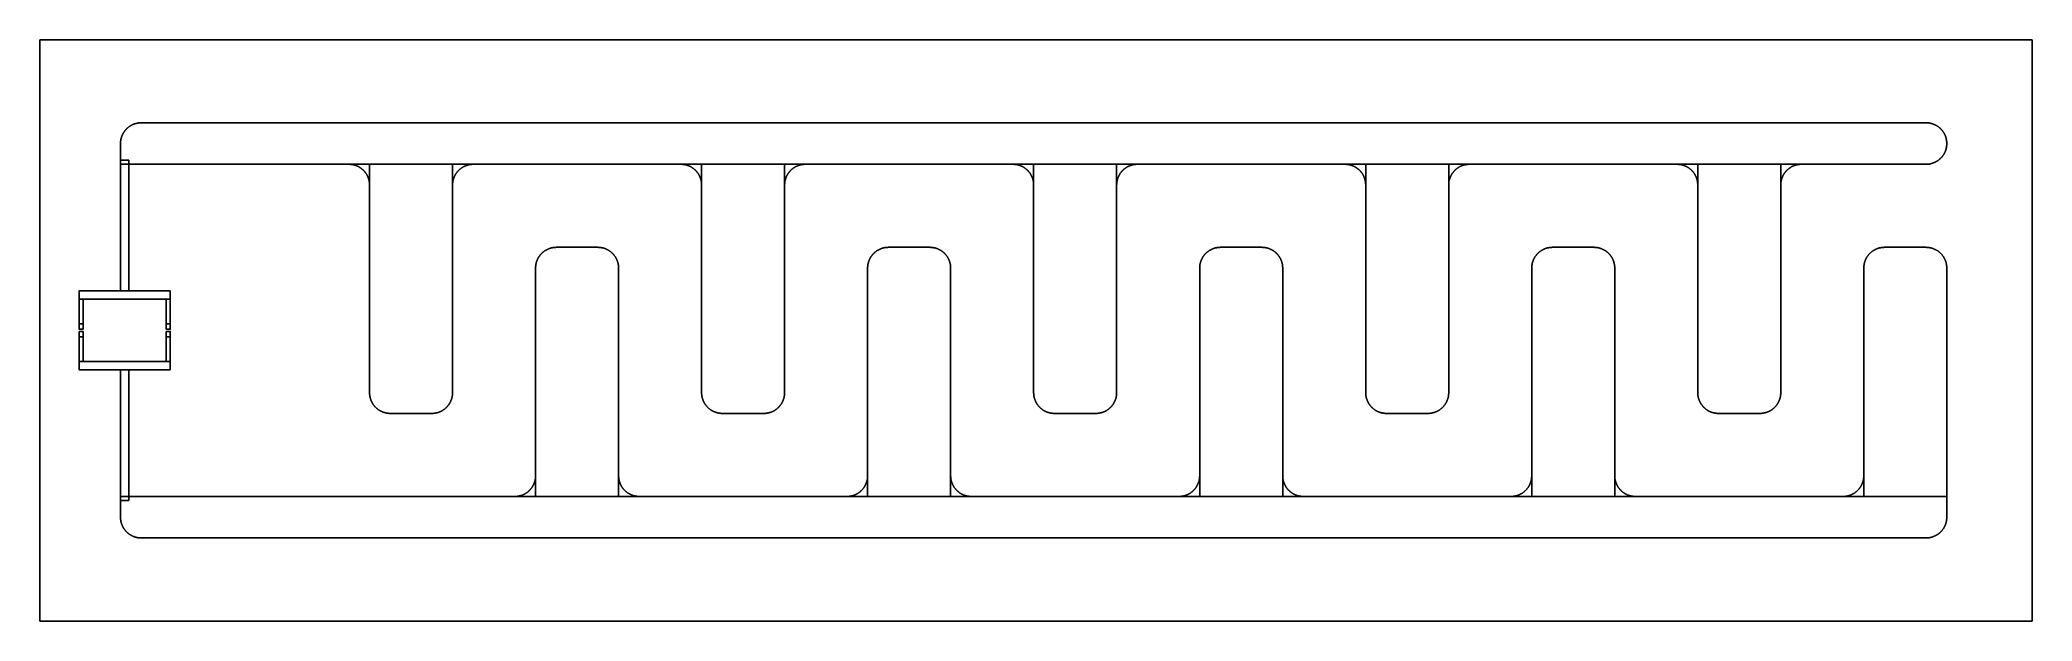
# Model space of a CAD drawing. Header units: millimetres. Extents: x 0 to 480, y 0 to 140.
import ezdxf

# ---------------------------------------------------------------- set-up
doc = ezdxf.new("R2010")
doc.units = ezdxf.units.MM
doc.layers.add('ETCH', color=1, linetype='Continuous')
doc.layers.add('T_CAP', color=4, linetype='Continuous')

msp = doc.modelspace()

# ---------------------------------------------------------------- linework, layer by layer
at = {"layer": 'ETCH'}
msp.add_lwpolyline([(0, 140), (480, 140), (480, 0), (0, 0)], close=True, dxfattribs=at)
at = {"layer": 'T_CAP'}
for points in [[(454.434, 110.032), (454.477, 110.032), (454.565, 110.034), (454.652, 110.037), (454.739, 110.041), (454.826, 110.047), (454.913, 110.055), (455, 110.064), (455.086, 110.075), (455.173, 110.087), (455.259, 110.1), (455.345, 110.116), (455.431, 110.132), (455.516, 110.15), (455.601, 110.17), (455.686, 110.191), (455.77, 110.214), (455.854, 110.238), (455.937, 110.263), (456.02, 110.29), (456.103, 110.319), (456.185, 110.348), (456.266, 110.38), (456.347, 110.412), (456.428, 110.447), (456.507, 110.482), (456.586, 110.519), (456.665, 110.557), (456.743, 110.597), (456.82, 110.638), (456.896, 110.68), (456.972, 110.724), (457.046, 110.769), (457.12, 110.815), (457.194, 110.862), (457.266, 110.911), (457.337, 110.961), (457.408, 111.013), (457.478, 111.065), (457.546, 111.119), (457.614, 111.174), (457.681, 111.23), (457.747, 111.287), (457.812, 111.345), (457.876, 111.405), (457.938, 111.466), (458, 111.527), (458.061, 111.59), (458.12, 111.654), (458.179, 111.719), (458.236, 111.785), (458.292, 111.851), (458.347, 111.919), (458.401, 111.988), (458.453, 112.058), (458.504, 112.128), (458.555, 112.2), (458.603, 112.272), (458.651, 112.345), (458.697, 112.419), (458.742, 112.494), (458.786, 112.57), (458.828, 112.646), (458.869, 112.723), (458.909, 112.801), (458.947, 112.879), (458.984, 112.958), (459.019, 113.038), (459.053, 113.119), (459.086, 113.199), (459.117, 113.281), (459.147, 113.363), (459.176, 113.445), (459.202, 113.528), (459.228, 113.612), (459.252, 113.696), (459.275, 113.78), (459.296, 113.865), (459.315, 113.95), (459.334, 114.035), (459.35, 114.121), (459.365, 114.207), (459.379, 114.293), (459.391, 114.379), (459.402, 114.466), (459.411, 114.553), (459.418, 114.64), (459.425, 114.727), (459.429, 114.814), (459.432, 114.901), (459.434, 114.988), (459.434, 115.032), (459.434, 115.076), (459.432, 115.163), (459.429, 115.25), (459.425, 115.337), (459.418, 115.424), (459.411, 115.511), (459.402, 115.598), (459.391, 115.685), (459.379, 115.771), (459.365, 115.857), (459.35, 115.943), (459.334, 116.029), (459.315, 116.114), (459.296, 116.199), (459.275, 116.284), (459.252, 116.368), (459.228, 116.452), (459.202, 116.536), (459.176, 116.619), (459.147, 116.701), (459.117, 116.783), (459.086, 116.865), (459.053, 116.945), (459.019, 117.026), (458.984, 117.106), (458.947, 117.185), (458.909, 117.263), (458.869, 117.341), (458.828, 117.418), (458.786, 117.494), (458.742, 117.57), (458.697, 117.645), (458.651, 117.719), (458.603, 117.792), (458.555, 117.864), (458.504, 117.936), (458.453, 118.006), (458.401, 118.076), (458.347, 118.145), (458.292, 118.213), (458.236, 118.279), (458.179, 118.345), (458.12, 118.41), (458.061, 118.474), (458, 118.537), (457.938, 118.598), (457.876, 118.659), (457.812, 118.719), (457.747, 118.777), (457.681, 118.834), (457.614, 118.89), (457.546, 118.945), (457.478, 118.999), (457.408, 119.051), (457.337, 119.103), (457.266, 119.153), (457.194, 119.202), (457.12, 119.249), (457.046, 119.295), (456.972, 119.34), (456.896, 119.384), (456.82, 119.426), (456.743, 119.467), (456.665, 119.507), (456.586, 119.545), (456.507, 119.582), (456.428, 119.617), (456.347, 119.652), (456.266, 119.684), (456.185, 119.716), (456.103, 119.745), (456.02, 119.774), (455.937, 119.801), (455.854, 119.826), (455.77, 119.85), (455.686, 119.873), (455.601, 119.894), (455.516, 119.914), (455.431, 119.932), (455.345, 119.948), (455.259, 119.964), (455.173, 119.977), (455.086, 119.989), (455, 120), (454.913, 120.009), (454.826, 120.017), (454.739, 120.023), (454.652, 120.027), (454.565, 120.03), (454.477, 120.032), (454.434, 120.032), (24.434, 120.032), (24.39, 120.032), (24.303, 120.03), (24.216, 120.027), (24.128, 120.023), (24.041, 120.017), (23.954, 120.009), (23.868, 120), (23.781, 119.989), (23.695, 119.977), (23.608, 119.964), (23.523, 119.948), (23.437, 119.932), (23.351, 119.914), (23.266, 119.894), (23.182, 119.873), (23.097, 119.85), (23.014, 119.826), (22.93, 119.801), (22.847, 119.774), (22.765, 119.745), (22.683, 119.716), (22.601, 119.684), (22.52, 119.652), (22.44, 119.617), (22.36, 119.582), (22.281, 119.545), (22.203, 119.507), (22.125, 119.467), (22.048, 119.426), (21.972, 119.384), (21.896, 119.34), (21.821, 119.295), (21.747, 119.249), (21.674, 119.202), (21.602, 119.153), (21.53, 119.103), (21.459, 119.051), (21.39, 118.999), (21.321, 118.945), (21.253, 118.89), (21.186, 118.834), (21.12, 118.777), (21.056, 118.719), (20.992, 118.659), (20.929, 118.598), (20.867, 118.537), (20.807, 118.474), (20.747, 118.41), (20.689, 118.345), (20.632, 118.279), (20.575, 118.213), (20.521, 118.145), (20.467, 118.076), (20.414, 118.006), (20.363, 117.936), (20.313, 117.864), (20.264, 117.792), (20.217, 117.719), (20.17, 117.645), (20.125, 117.57), (20.082, 117.494), (20.039, 117.418), (19.998, 117.341), (19.959, 117.263), (19.921, 117.185), (19.884, 117.106), (19.848, 117.026), (19.814, 116.945), (19.781, 116.865), (19.75, 116.783), (19.72, 116.701), (19.692, 116.619), (19.665, 116.536), (19.639, 116.452), (19.615, 116.368), (19.593, 116.284), (19.572, 116.199), (19.552, 116.114), (19.534, 116.029), (19.517, 115.943), (19.502, 115.857), (19.488, 115.771), (19.476, 115.685), (19.466, 115.598), (19.457, 115.511), (19.449, 115.424), (19.443, 115.337), (19.438, 115.25), (19.435, 115.163), (19.434, 115.076), (19.434, 115.032), (19.434, 110.032), (454.434, 110.032)], [(21.434, 111.032), (19.434, 111.032), (19.434, 79.532), (21.434, 79.532), (21.434, 111.032)], [(21.434, 111.032), (19.434, 111.032), (19.434, 79.532), (21.434, 79.532), (21.434, 111.032)], [(79.434, 105.032), (79.434, 110.032), (74.434, 110.032), (74.477, 110.032), (74.565, 110.03), (74.652, 110.027), (74.739, 110.023), (74.826, 110.017), (74.913, 110.009), (75, 110), (75.086, 109.989), (75.173, 109.977), (75.259, 109.964), (75.345, 109.948), (75.431, 109.932), (75.516, 109.914), (75.601, 109.894), (75.686, 109.873), (75.77, 109.85), (75.854, 109.826), (75.937, 109.801), (76.02, 109.774), (76.103, 109.745), (76.185, 109.716), (76.266, 109.684), (76.347, 109.652), (76.428, 109.617), (76.507, 109.582), (76.586, 109.545), (76.665, 109.507), (76.743, 109.467), (76.82, 109.426), (76.896, 109.384), (76.972, 109.34), (77.046, 109.295), (77.12, 109.249), (77.194, 109.202), (77.266, 109.153), (77.337, 109.103), (77.408, 109.051), (77.478, 108.999), (77.546, 108.945), (77.614, 108.89), (77.681, 108.834), (77.747, 108.777), (77.812, 108.719), (77.876, 108.659), (77.938, 108.598), (78, 108.537), (78.061, 108.474), (78.12, 108.41), (78.179, 108.345), (78.236, 108.279), (78.292, 108.213), (78.347, 108.145), (78.401, 108.076), (78.453, 108.006), (78.504, 107.936), (78.555, 107.864), (78.603, 107.792), (78.651, 107.719), (78.697, 107.645), (78.742, 107.57), (78.786, 107.494), (78.828, 107.418), (78.869, 107.341), (78.909, 107.263), (78.947, 107.185), (78.984, 107.106), (79.019, 107.026), (79.053, 106.945), (79.086, 106.865), (79.117, 106.783), (79.147, 106.701), (79.176, 106.619), (79.202, 106.536), (79.228, 106.452), (79.252, 106.368), (79.275, 106.284), (79.296, 106.199), (79.315, 106.114), (79.334, 106.029), (79.35, 105.943), (79.365, 105.857), (79.379, 105.771), (79.391, 105.685), (79.402, 105.598), (79.411, 105.511), (79.418, 105.424), (79.425, 105.337), (79.429, 105.25), (79.432, 105.163), (79.434, 105.076), (79.434, 105.032)], [(79.434, 55.032), (79.434, 110.032), (99.434, 110.032), (99.434, 55.032), (99.434, 54.988), (99.432, 54.901), (99.429, 54.814), (99.425, 54.727), (99.418, 54.64), (99.411, 54.553), (99.402, 54.466), (99.391, 54.379), (99.379, 54.293), (99.365, 54.207), (99.35, 54.121), (99.334, 54.035), (99.315, 53.95), (99.296, 53.865), (99.275, 53.78), (99.252, 53.696), (99.228, 53.612), (99.202, 53.528), (99.176, 53.445), (99.147, 53.363), (99.117, 53.281), (99.086, 53.199), (99.053, 53.119), (99.019, 53.038), (98.984, 52.958), (98.947, 52.879), (98.909, 52.801), (98.869, 52.723), (98.828, 52.646), (98.786, 52.57), (98.742, 52.494), (98.697, 52.419), (98.651, 52.345), (98.603, 52.272), (98.555, 52.2), (98.504, 52.128), (98.453, 52.058), (98.401, 51.988), (98.347, 51.919), (98.292, 51.851), (98.236, 51.785), (98.179, 51.719), (98.12, 51.654), (98.061, 51.59), (98, 51.527), (97.938, 51.466), (97.876, 51.405), (97.812, 51.345), (97.747, 51.287), (97.681, 51.23), (97.614, 51.174), (97.546, 51.119), (97.478, 51.065), (97.408, 51.013), (97.337, 50.961), (97.266, 50.911), (97.194, 50.862), (97.12, 50.815), (97.046, 50.769), (96.972, 50.724), (96.896, 50.68), (96.82, 50.638), (96.743, 50.597), (96.665, 50.557), (96.586, 50.519), (96.507, 50.482), (96.428, 50.447), (96.347, 50.412), (96.266, 50.38), (96.185, 50.348), (96.103, 50.319), (96.02, 50.29), (95.937, 50.263), (95.854, 50.238), (95.77, 50.214), (95.686, 50.191), (95.601, 50.17), (95.516, 50.15), (95.431, 50.132), (95.345, 50.116), (95.259, 50.1), (95.173, 50.087), (95.086, 50.075), (95, 50.064), (94.913, 50.055), (94.826, 50.047), (94.739, 50.041), (94.652, 50.037), (94.565, 50.034), (94.477, 50.032), (94.434, 50.032), (84.434, 50.032), (84.39, 50.032), (84.303, 50.034), (84.216, 50.037), (84.128, 50.041), (84.041, 50.047), (83.954, 50.055), (83.868, 50.064), (83.781, 50.075), (83.695, 50.087), (83.608, 50.1), (83.523, 50.116), (83.437, 50.132), (83.351, 50.15), (83.266, 50.17), (83.182, 50.191), (83.097, 50.214), (83.014, 50.238), (82.93, 50.263), (82.847, 50.29), (82.765, 50.319), (82.683, 50.348), (82.601, 50.38), (82.52, 50.412), (82.44, 50.447), (82.36, 50.482), (82.281, 50.519), (82.203, 50.557), (82.125, 50.597), (82.048, 50.638), (81.972, 50.68), (81.896, 50.724), (81.821, 50.769), (81.747, 50.815), (81.674, 50.862), (81.602, 50.911), (81.53, 50.961), (81.459, 51.013), (81.39, 51.065), (81.321, 51.119), (81.253, 51.174), (81.186, 51.23), (81.12, 51.287), (81.056, 51.345), (80.992, 51.405), (80.929, 51.466), (80.867, 51.527), (80.807, 51.59), (80.747, 51.654), (80.689, 51.719), (80.632, 51.785), (80.575, 51.851), (80.521, 51.919), (80.467, 51.988), (80.414, 52.058), (80.363, 52.128), (80.313, 52.2), (80.264, 52.272), (80.217, 52.345), (80.17, 52.419), (80.125, 52.494), (80.082, 52.57), (80.039, 52.646), (79.998, 52.723), (79.959, 52.801), (79.921, 52.879), (79.884, 52.958), (79.848, 53.038), (79.814, 53.119), (79.781, 53.199), (79.75, 53.281), (79.72, 53.363), (79.692, 53.445), (79.665, 53.528), (79.639, 53.612), (79.615, 53.696), (79.593, 53.78), (79.572, 53.865), (79.552, 53.95), (79.534, 54.035), (79.517, 54.121), (79.502, 54.207), (79.488, 54.293), (79.476, 54.379), (79.466, 54.466), (79.457, 54.553), (79.449, 54.64), (79.443, 54.727), (79.438, 54.814), (79.435, 54.901), (79.434, 54.988), (79.434, 55.032)], [(99.434, 105.032), (99.434, 110.032), (104.434, 110.032), (104.39, 110.032), (104.303, 110.03), (104.216, 110.027), (104.128, 110.023), (104.041, 110.017), (103.954, 110.009), (103.868, 110), (103.781, 109.989), (103.695, 109.977), (103.608, 109.964), (103.523, 109.948), (103.437, 109.932), (103.351, 109.914), (103.266, 109.894), (103.182, 109.873), (103.097, 109.85), (103.014, 109.826), (102.93, 109.801), (102.847, 109.774), (102.765, 109.745), (102.683, 109.716), (102.601, 109.684), (102.52, 109.652), (102.44, 109.617), (102.36, 109.582), (102.281, 109.545), (102.203, 109.507), (102.125, 109.467), (102.048, 109.426), (101.972, 109.384), (101.896, 109.34), (101.821, 109.295), (101.747, 109.249), (101.674, 109.202), (101.602, 109.153), (101.53, 109.103), (101.459, 109.051), (101.39, 108.999), (101.321, 108.945), (101.253, 108.89), (101.186, 108.834), (101.12, 108.777), (101.056, 108.719), (100.992, 108.659), (100.929, 108.598), (100.867, 108.537), (100.807, 108.474), (100.747, 108.41), (100.689, 108.345), (100.632, 108.279), (100.575, 108.213), (100.521, 108.145), (100.467, 108.076), (100.414, 108.006), (100.363, 107.936), (100.313, 107.864), (100.264, 107.792), (100.217, 107.719), (100.17, 107.645), (100.125, 107.57), (100.082, 107.494), (100.039, 107.418), (99.998, 107.341), (99.959, 107.263), (99.921, 107.185), (99.884, 107.106), (99.848, 107.026), (99.814, 106.945), (99.781, 106.865), (99.75, 106.783), (99.72, 106.701), (99.692, 106.619), (99.665, 106.536), (99.639, 106.452), (99.615, 106.368), (99.593, 106.284), (99.572, 106.199), (99.552, 106.114), (99.534, 106.029), (99.517, 105.943), (99.502, 105.857), (99.488, 105.771), (99.476, 105.685), (99.466, 105.598), (99.457, 105.511), (99.449, 105.424), (99.443, 105.337), (99.438, 105.25), (99.435, 105.163), (99.434, 105.076), (99.434, 105.032)], [(159.434, 105.032), (159.434, 110.032), (154.434, 110.032), (154.477, 110.032), (154.565, 110.03), (154.652, 110.027), (154.739, 110.023), (154.826, 110.017), (154.913, 110.009), (155, 110), (155.086, 109.989), (155.173, 109.977), (155.259, 109.964), (155.345, 109.948), (155.431, 109.932), (155.516, 109.914), (155.601, 109.894), (155.686, 109.873), (155.77, 109.85), (155.854, 109.826), (155.937, 109.801), (156.02, 109.774), (156.103, 109.745), (156.185, 109.716), (156.266, 109.684), (156.347, 109.652), (156.428, 109.617), (156.507, 109.582), (156.586, 109.545), (156.665, 109.507), (156.743, 109.467), (156.82, 109.426), (156.896, 109.384), (156.972, 109.34), (157.046, 109.295), (157.12, 109.249), (157.194, 109.202), (157.266, 109.153), (157.337, 109.103), (157.408, 109.051), (157.478, 108.999), (157.546, 108.945), (157.614, 108.89), (157.681, 108.834), (157.747, 108.777), (157.812, 108.719), (157.876, 108.659), (157.938, 108.598), (158, 108.537), (158.061, 108.474), (158.12, 108.41), (158.179, 108.345), (158.236, 108.279), (158.292, 108.213), (158.347, 108.145), (158.401, 108.076), (158.453, 108.006), (158.504, 107.936), (158.555, 107.864), (158.603, 107.792), (158.651, 107.719), (158.697, 107.645), (158.742, 107.57), (158.786, 107.494), (158.828, 107.418), (158.869, 107.341), (158.909, 107.263), (158.947, 107.185), (158.984, 107.106), (159.019, 107.026), (159.053, 106.945), (159.086, 106.865), (159.117, 106.783), (159.147, 106.701), (159.176, 106.619), (159.202, 106.536), (159.228, 106.452), (159.252, 106.368), (159.275, 106.284), (159.296, 106.199), (159.315, 106.114), (159.334, 106.029), (159.35, 105.943), (159.365, 105.857), (159.379, 105.771), (159.391, 105.685), (159.402, 105.598), (159.411, 105.511), (159.418, 105.424), (159.425, 105.337), (159.429, 105.25), (159.432, 105.163), (159.434, 105.076), (159.434, 105.032)], [(159.434, 55.032), (159.434, 110.032), (179.434, 110.032), (179.434, 55.032), (179.434, 54.988), (179.432, 54.901), (179.429, 54.814), (179.425, 54.727), (179.418, 54.64), (179.411, 54.553), (179.402, 54.466), (179.391, 54.379), (179.379, 54.293), (179.365, 54.207), (179.35, 54.121), (179.334, 54.035), (179.315, 53.95), (179.296, 53.865), (179.275, 53.78), (179.252, 53.696), (179.228, 53.612), (179.202, 53.528), (179.176, 53.445), (179.147, 53.363), (179.117, 53.281), (179.086, 53.199), (179.053, 53.119), (179.019, 53.038), (178.984, 52.958), (178.947, 52.879), (178.909, 52.801), (178.869, 52.723), (178.828, 52.646), (178.786, 52.57), (178.742, 52.494), (178.697, 52.419), (178.651, 52.345), (178.603, 52.272), (178.555, 52.2), (178.504, 52.128), (178.453, 52.058), (178.401, 51.988), (178.347, 51.919), (178.292, 51.851), (178.236, 51.785), (178.179, 51.719), (178.12, 51.654), (178.061, 51.59), (178, 51.527), (177.938, 51.466), (177.876, 51.405), (177.812, 51.345), (177.747, 51.287), (177.681, 51.23), (177.614, 51.174), (177.546, 51.119), (177.478, 51.065), (177.408, 51.013), (177.337, 50.961), (177.266, 50.911), (177.194, 50.862), (177.12, 50.815), (177.046, 50.769), (176.972, 50.724), (176.896, 50.68), (176.82, 50.638), (176.743, 50.597), (176.665, 50.557), (176.586, 50.519), (176.507, 50.482), (176.428, 50.447), (176.347, 50.412), (176.266, 50.38), (176.185, 50.348), (176.103, 50.319), (176.02, 50.29), (175.937, 50.263), (175.854, 50.238), (175.77, 50.214), (175.686, 50.191), (175.601, 50.17), (175.516, 50.15), (175.431, 50.132), (175.345, 50.116), (175.259, 50.1), (175.173, 50.087), (175.086, 50.075), (175, 50.064), (174.913, 50.055), (174.826, 50.047), (174.739, 50.041), (174.652, 50.037), (174.565, 50.034), (174.477, 50.032), (174.434, 50.032), (164.434, 50.032), (164.39, 50.032), (164.303, 50.034), (164.216, 50.037), (164.128, 50.041), (164.041, 50.047), (163.954, 50.055), (163.868, 50.064), (163.781, 50.075), (163.695, 50.087), (163.608, 50.1), (163.523, 50.116), (163.437, 50.132), (163.351, 50.15), (163.266, 50.17), (163.182, 50.191), (163.097, 50.214), (163.014, 50.238), (162.93, 50.263), (162.847, 50.29), (162.765, 50.319), (162.683, 50.348), (162.601, 50.38), (162.52, 50.412), (162.44, 50.447), (162.36, 50.482), (162.281, 50.519), (162.203, 50.557), (162.125, 50.597), (162.048, 50.638), (161.972, 50.68), (161.896, 50.724), (161.821, 50.769), (161.747, 50.815), (161.674, 50.862), (161.602, 50.911), (161.53, 50.961), (161.459, 51.013), (161.39, 51.065), (161.321, 51.119), (161.253, 51.174), (161.186, 51.23), (161.12, 51.287), (161.056, 51.345), (160.992, 51.405), (160.929, 51.466), (160.867, 51.527), (160.807, 51.59), (160.747, 51.654), (160.689, 51.719), (160.632, 51.785), (160.575, 51.851), (160.521, 51.919), (160.467, 51.988), (160.414, 52.058), (160.363, 52.128), (160.313, 52.2), (160.264, 52.272), (160.217, 52.345), (160.17, 52.419), (160.125, 52.494), (160.082, 52.57), (160.039, 52.646), (159.998, 52.723), (159.959, 52.801), (159.921, 52.879), (159.884, 52.958), (159.848, 53.038), (159.814, 53.119), (159.781, 53.199), (159.75, 53.281), (159.72, 53.363), (159.692, 53.445), (159.665, 53.528), (159.639, 53.612), (159.615, 53.696), (159.593, 53.78), (159.572, 53.865), (159.552, 53.95), (159.534, 54.035), (159.517, 54.121), (159.502, 54.207), (159.488, 54.293), (159.476, 54.379), (159.466, 54.466), (159.457, 54.553), (159.449, 54.64), (159.443, 54.727), (159.438, 54.814), (159.435, 54.901), (159.434, 54.988), (159.434, 55.032)], [(179.434, 105.032), (179.434, 110.032), (184.434, 110.032), (184.39, 110.032), (184.303, 110.03), (184.216, 110.027), (184.128, 110.023), (184.041, 110.017), (183.954, 110.009), (183.868, 110), (183.781, 109.989), (183.695, 109.977), (183.608, 109.964), (183.523, 109.948), (183.437, 109.932), (183.351, 109.914), (183.266, 109.894), (183.182, 109.873), (183.097, 109.85), (183.014, 109.826), (182.93, 109.801), (182.847, 109.774), (182.765, 109.745), (182.683, 109.716), (182.601, 109.684), (182.52, 109.652), (182.44, 109.617), (182.36, 109.582), (182.281, 109.545), (182.203, 109.507), (182.125, 109.467), (182.048, 109.426), (181.972, 109.384), (181.896, 109.34), (181.821, 109.295), (181.747, 109.249), (181.674, 109.202), (181.602, 109.153), (181.53, 109.103), (181.459, 109.051), (181.39, 108.999), (181.321, 108.945), (181.253, 108.89), (181.186, 108.834), (181.12, 108.777), (181.056, 108.719), (180.992, 108.659), (180.929, 108.598), (180.867, 108.537), (180.807, 108.474), (180.747, 108.41), (180.689, 108.345), (180.632, 108.279), (180.575, 108.213), (180.521, 108.145), (180.467, 108.076), (180.414, 108.006), (180.363, 107.936), (180.313, 107.864), (180.264, 107.792), (180.217, 107.719), (180.17, 107.645), (180.125, 107.57), (180.082, 107.494), (180.039, 107.418), (179.998, 107.341), (179.959, 107.263), (179.921, 107.185), (179.884, 107.106), (179.848, 107.026), (179.814, 106.945), (179.781, 106.865), (179.75, 106.783), (179.72, 106.701), (179.692, 106.619), (179.665, 106.536), (179.639, 106.452), (179.615, 106.368), (179.593, 106.284), (179.572, 106.199), (179.552, 106.114), (179.534, 106.029), (179.517, 105.943), (179.502, 105.857), (179.488, 105.771), (179.476, 105.685), (179.466, 105.598), (179.457, 105.511), (179.449, 105.424), (179.443, 105.337), (179.438, 105.25), (179.435, 105.163), (179.434, 105.076), (179.434, 105.032)], [(239.434, 105.032), (239.434, 110.032), (234.434, 110.032), (234.477, 110.032), (234.565, 110.03), (234.652, 110.027), (234.739, 110.023), (234.826, 110.017), (234.913, 110.009), (235, 110), (235.086, 109.989), (235.173, 109.977), (235.259, 109.964), (235.345, 109.948), (235.431, 109.932), (235.516, 109.914), (235.601, 109.894), (235.686, 109.873), (235.77, 109.85), (235.854, 109.826), (235.937, 109.801), (236.02, 109.774), (236.103, 109.745), (236.185, 109.716), (236.266, 109.684), (236.347, 109.652), (236.428, 109.617), (236.507, 109.582), (236.586, 109.545), (236.665, 109.507), (236.743, 109.467), (236.82, 109.426), (236.896, 109.384), (236.972, 109.34), (237.046, 109.295), (237.12, 109.249), (237.194, 109.202), (237.266, 109.153), (237.337, 109.103), (237.408, 109.051), (237.478, 108.999), (237.546, 108.945), (237.614, 108.89), (237.681, 108.834), (237.747, 108.777), (237.812, 108.719), (237.876, 108.659), (237.938, 108.598), (238, 108.537), (238.061, 108.474), (238.12, 108.41), (238.179, 108.345), (238.236, 108.279), (238.292, 108.213), (238.347, 108.145), (238.401, 108.076), (238.453, 108.006), (238.504, 107.936), (238.555, 107.864), (238.603, 107.792), (238.651, 107.719), (238.697, 107.645), (238.742, 107.57), (238.786, 107.494), (238.828, 107.418), (238.869, 107.341), (238.909, 107.263), (238.947, 107.185), (238.984, 107.106), (239.019, 107.026), (239.053, 106.945), (239.086, 106.865), (239.117, 106.783), (239.147, 106.701), (239.176, 106.619), (239.202, 106.536), (239.228, 106.452), (239.252, 106.368), (239.275, 106.284), (239.296, 106.199), (239.315, 106.114), (239.334, 106.029), (239.35, 105.943), (239.365, 105.857), (239.379, 105.771), (239.391, 105.685), (239.402, 105.598), (239.411, 105.511), (239.418, 105.424), (239.425, 105.337), (239.429, 105.25), (239.432, 105.163), (239.434, 105.076), (239.434, 105.032)], [(239.434, 55.032), (239.434, 110.032), (259.434, 110.032), (259.434, 55.032), (259.434, 54.988), (259.432, 54.901), (259.429, 54.814), (259.425, 54.727), (259.418, 54.64), (259.411, 54.553), (259.402, 54.466), (259.391, 54.379), (259.379, 54.293), (259.365, 54.207), (259.35, 54.121), (259.334, 54.035), (259.315, 53.95), (259.296, 53.865), (259.275, 53.78), (259.252, 53.696), (259.228, 53.612), (259.202, 53.528), (259.176, 53.445), (259.147, 53.363), (259.117, 53.281), (259.086, 53.199), (259.053, 53.119), (259.019, 53.038), (258.984, 52.958), (258.947, 52.879), (258.909, 52.801), (258.869, 52.723), (258.828, 52.646), (258.786, 52.57), (258.742, 52.494), (258.697, 52.419), (258.651, 52.345), (258.603, 52.272), (258.555, 52.2), (258.504, 52.128), (258.453, 52.058), (258.401, 51.988), (258.347, 51.919), (258.292, 51.851), (258.236, 51.785), (258.179, 51.719), (258.12, 51.654), (258.061, 51.59), (258, 51.527), (257.938, 51.466), (257.876, 51.405), (257.812, 51.345), (257.747, 51.287), (257.681, 51.23), (257.614, 51.174), (257.546, 51.119), (257.478, 51.065), (257.408, 51.013), (257.337, 50.961), (257.266, 50.911), (257.194, 50.862), (257.12, 50.815), (257.046, 50.769), (256.972, 50.724), (256.896, 50.68), (256.82, 50.638), (256.743, 50.597), (256.665, 50.557), (256.586, 50.519), (256.507, 50.482), (256.428, 50.447), (256.347, 50.412), (256.266, 50.38), (256.185, 50.348), (256.103, 50.319), (256.02, 50.29), (255.937, 50.263), (255.854, 50.238), (255.77, 50.214), (255.686, 50.191), (255.601, 50.17), (255.516, 50.15), (255.431, 50.132), (255.345, 50.116), (255.259, 50.1), (255.173, 50.087), (255.086, 50.075), (255, 50.064), (254.913, 50.055), (254.826, 50.047), (254.739, 50.041), (254.652, 50.037), (254.565, 50.034), (254.477, 50.032), (254.434, 50.032), (244.434, 50.032), (244.39, 50.032), (244.303, 50.034), (244.216, 50.037), (244.128, 50.041), (244.041, 50.047), (243.954, 50.055), (243.868, 50.064), (243.781, 50.075), (243.695, 50.087), (243.608, 50.1), (243.523, 50.116), (243.437, 50.132), (243.351, 50.15), (243.266, 50.17), (243.182, 50.191), (243.097, 50.214), (243.014, 50.238), (242.93, 50.263), (242.847, 50.29), (242.765, 50.319), (242.683, 50.348), (242.601, 50.38), (242.52, 50.412), (242.44, 50.447), (242.36, 50.482), (242.281, 50.519), (242.203, 50.557), (242.125, 50.597), (242.048, 50.638), (241.972, 50.68), (241.896, 50.724), (241.821, 50.769), (241.747, 50.815), (241.674, 50.862), (241.602, 50.911), (241.53, 50.961), (241.459, 51.013), (241.39, 51.065), (241.321, 51.119), (241.253, 51.174), (241.186, 51.23), (241.12, 51.287), (241.056, 51.345), (240.992, 51.405), (240.929, 51.466), (240.867, 51.527), (240.807, 51.59), (240.747, 51.654), (240.689, 51.719), (240.632, 51.785), (240.575, 51.851), (240.521, 51.919), (240.467, 51.988), (240.414, 52.058), (240.363, 52.128), (240.313, 52.2), (240.264, 52.272), (240.217, 52.345), (240.17, 52.419), (240.125, 52.494), (240.082, 52.57), (240.039, 52.646), (239.998, 52.723), (239.959, 52.801), (239.921, 52.879), (239.884, 52.958), (239.848, 53.038), (239.814, 53.119), (239.781, 53.199), (239.75, 53.281), (239.72, 53.363), (239.692, 53.445), (239.665, 53.528), (239.639, 53.612), (239.615, 53.696), (239.593, 53.78), (239.572, 53.865), (239.552, 53.95), (239.534, 54.035), (239.517, 54.121), (239.502, 54.207), (239.488, 54.293), (239.476, 54.379), (239.466, 54.466), (239.457, 54.553), (239.449, 54.64), (239.443, 54.727), (239.438, 54.814), (239.435, 54.901), (239.434, 54.988), (239.434, 55.032)], [(259.434, 105.032), (259.434, 110.032), (264.434, 110.032), (264.39, 110.032), (264.303, 110.03), (264.216, 110.027), (264.128, 110.023), (264.041, 110.017), (263.954, 110.009), (263.868, 110), (263.781, 109.989), (263.695, 109.977), (263.608, 109.964), (263.523, 109.948), (263.437, 109.932), (263.351, 109.914), (263.266, 109.894), (263.182, 109.873), (263.097, 109.85), (263.014, 109.826), (262.93, 109.801), (262.847, 109.774), (262.765, 109.745), (262.683, 109.716), (262.601, 109.684), (262.52, 109.652), (262.44, 109.617), (262.36, 109.582), (262.281, 109.545), (262.203, 109.507), (262.125, 109.467), (262.048, 109.426), (261.972, 109.384), (261.896, 109.34), (261.821, 109.295), (261.747, 109.249), (261.674, 109.202), (261.602, 109.153), (261.53, 109.103), (261.459, 109.051), (261.39, 108.999), (261.321, 108.945), (261.253, 108.89), (261.186, 108.834), (261.12, 108.777), (261.056, 108.719), (260.992, 108.659), (260.929, 108.598), (260.867, 108.537), (260.807, 108.474), (260.747, 108.41), (260.689, 108.345), (260.632, 108.279), (260.575, 108.213), (260.521, 108.145), (260.467, 108.076), (260.414, 108.006), (260.363, 107.936), (260.313, 107.864), (260.264, 107.792), (260.217, 107.719), (260.17, 107.645), (260.125, 107.57), (260.082, 107.494), (260.039, 107.418), (259.998, 107.341), (259.959, 107.263), (259.921, 107.185), (259.884, 107.106), (259.848, 107.026), (259.814, 106.945), (259.781, 106.865), (259.75, 106.783), (259.72, 106.701), (259.692, 106.619), (259.665, 106.536), (259.639, 106.452), (259.615, 106.368), (259.593, 106.284), (259.572, 106.199), (259.552, 106.114), (259.534, 106.029), (259.517, 105.943), (259.502, 105.857), (259.488, 105.771), (259.476, 105.685), (259.466, 105.598), (259.457, 105.511), (259.449, 105.424), (259.443, 105.337), (259.438, 105.25), (259.435, 105.163), (259.434, 105.076), (259.434, 105.032)], [(319.434, 105.032), (319.434, 110.032), (314.434, 110.032), (314.477, 110.032), (314.565, 110.03), (314.652, 110.027), (314.739, 110.023), (314.826, 110.017), (314.913, 110.009), (315, 110), (315.086, 109.989), (315.173, 109.977), (315.259, 109.964), (315.345, 109.948), (315.431, 109.932), (315.516, 109.914), (315.601, 109.894), (315.686, 109.873), (315.77, 109.85), (315.854, 109.826), (315.937, 109.801), (316.02, 109.774), (316.103, 109.745), (316.185, 109.716), (316.266, 109.684), (316.347, 109.652), (316.428, 109.617), (316.507, 109.582), (316.586, 109.545), (316.665, 109.507), (316.743, 109.467), (316.82, 109.426), (316.896, 109.384), (316.972, 109.34), (317.046, 109.295), (317.12, 109.249), (317.194, 109.202), (317.266, 109.153), (317.337, 109.103), (317.408, 109.051), (317.478, 108.999), (317.546, 108.945), (317.614, 108.89), (317.681, 108.834), (317.747, 108.777), (317.812, 108.719), (317.876, 108.659), (317.938, 108.598), (318, 108.537), (318.061, 108.474), (318.12, 108.41), (318.179, 108.345), (318.236, 108.279), (318.292, 108.213), (318.347, 108.145), (318.401, 108.076), (318.453, 108.006), (318.504, 107.936), (318.555, 107.864), (318.603, 107.792), (318.651, 107.719), (318.697, 107.645), (318.742, 107.57), (318.786, 107.494), (318.828, 107.418), (318.869, 107.341), (318.909, 107.263), (318.947, 107.185), (318.984, 107.106), (319.019, 107.026), (319.053, 106.945), (319.086, 106.865), (319.117, 106.783), (319.147, 106.701), (319.176, 106.619), (319.202, 106.536), (319.228, 106.452), (319.252, 106.368), (319.275, 106.284), (319.296, 106.199), (319.315, 106.114), (319.334, 106.029), (319.35, 105.943), (319.365, 105.857), (319.379, 105.771), (319.391, 105.685), (319.402, 105.598), (319.411, 105.511), (319.418, 105.424), (319.425, 105.337), (319.429, 105.25), (319.432, 105.163), (319.434, 105.076), (319.434, 105.032)], [(319.434, 55.032), (319.434, 110.032), (339.434, 110.032), (339.434, 55.032), (339.434, 54.988), (339.432, 54.901), (339.429, 54.814), (339.425, 54.727), (339.418, 54.64), (339.411, 54.553), (339.402, 54.466), (339.391, 54.379), (339.379, 54.293), (339.365, 54.207), (339.35, 54.121), (339.334, 54.035), (339.315, 53.95), (339.296, 53.865), (339.275, 53.78), (339.252, 53.696), (339.228, 53.612), (339.202, 53.528), (339.176, 53.445), (339.147, 53.363), (339.117, 53.281), (339.086, 53.199), (339.053, 53.119), (339.019, 53.038), (338.984, 52.958), (338.947, 52.879), (338.909, 52.801), (338.869, 52.723), (338.828, 52.646), (338.786, 52.57), (338.742, 52.494), (338.697, 52.419), (338.651, 52.345), (338.603, 52.272), (338.555, 52.2), (338.504, 52.128), (338.453, 52.058), (338.401, 51.988), (338.347, 51.919), (338.292, 51.851), (338.236, 51.785), (338.179, 51.719), (338.12, 51.654), (338.061, 51.59), (338, 51.527), (337.938, 51.466), (337.876, 51.405), (337.812, 51.345), (337.747, 51.287), (337.681, 51.23), (337.614, 51.174), (337.546, 51.119), (337.478, 51.065), (337.408, 51.013), (337.337, 50.961), (337.266, 50.911), (337.194, 50.862), (337.12, 50.815), (337.046, 50.769), (336.972, 50.724), (336.896, 50.68), (336.82, 50.638), (336.743, 50.597), (336.665, 50.557), (336.586, 50.519), (336.507, 50.482), (336.428, 50.447), (336.347, 50.412), (336.266, 50.38), (336.185, 50.348), (336.103, 50.319), (336.02, 50.29), (335.937, 50.263), (335.854, 50.238), (335.77, 50.214), (335.686, 50.191), (335.601, 50.17), (335.516, 50.15), (335.431, 50.132), (335.345, 50.116), (335.259, 50.1), (335.173, 50.087), (335.086, 50.075), (335, 50.064), (334.913, 50.055), (334.826, 50.047), (334.739, 50.041), (334.652, 50.037), (334.565, 50.034), (334.477, 50.032), (334.434, 50.032), (324.434, 50.032), (324.39, 50.032), (324.303, 50.034), (324.216, 50.037), (324.128, 50.041), (324.041, 50.047), (323.954, 50.055), (323.868, 50.064), (323.781, 50.075), (323.695, 50.087), (323.608, 50.1), (323.523, 50.116), (323.437, 50.132), (323.351, 50.15), (323.266, 50.17), (323.182, 50.191), (323.097, 50.214), (323.014, 50.238), (322.93, 50.263), (322.847, 50.29), (322.765, 50.319), (322.683, 50.348), (322.601, 50.38), (322.52, 50.412), (322.44, 50.447), (322.36, 50.482), (322.281, 50.519), (322.203, 50.557), (322.125, 50.597), (322.048, 50.638), (321.972, 50.68), (321.896, 50.724), (321.821, 50.769), (321.747, 50.815), (321.674, 50.862), (321.602, 50.911), (321.53, 50.961), (321.459, 51.013), (321.39, 51.065), (321.321, 51.119), (321.253, 51.174), (321.186, 51.23), (321.12, 51.287), (321.056, 51.345), (320.992, 51.405), (320.929, 51.466), (320.867, 51.527), (320.807, 51.59), (320.747, 51.654), (320.689, 51.719), (320.632, 51.785), (320.575, 51.851), (320.521, 51.919), (320.467, 51.988), (320.414, 52.058), (320.363, 52.128), (320.313, 52.2), (320.264, 52.272), (320.217, 52.345), (320.17, 52.419), (320.125, 52.494), (320.082, 52.57), (320.039, 52.646), (319.998, 52.723), (319.959, 52.801), (319.921, 52.879), (319.884, 52.958), (319.848, 53.038), (319.814, 53.119), (319.781, 53.199), (319.75, 53.281), (319.72, 53.363), (319.692, 53.445), (319.665, 53.528), (319.639, 53.612), (319.615, 53.696), (319.593, 53.78), (319.572, 53.865), (319.552, 53.95), (319.534, 54.035), (319.517, 54.121), (319.502, 54.207), (319.488, 54.293), (319.476, 54.379), (319.466, 54.466), (319.457, 54.553), (319.449, 54.64), (319.443, 54.727), (319.438, 54.814), (319.435, 54.901), (319.434, 54.988), (319.434, 55.032)], [(339.434, 105.032), (339.434, 110.032), (344.434, 110.032), (344.39, 110.032), (344.303, 110.03), (344.216, 110.027), (344.128, 110.023), (344.041, 110.017), (343.954, 110.009), (343.868, 110), (343.781, 109.989), (343.695, 109.977), (343.608, 109.964), (343.523, 109.948), (343.437, 109.932), (343.351, 109.914), (343.266, 109.894), (343.182, 109.873), (343.097, 109.85), (343.014, 109.826), (342.93, 109.801), (342.847, 109.774), (342.765, 109.745), (342.683, 109.716), (342.601, 109.684), (342.52, 109.652), (342.44, 109.617), (342.36, 109.582), (342.281, 109.545), (342.203, 109.507), (342.125, 109.467), (342.048, 109.426), (341.972, 109.384), (341.896, 109.34), (341.821, 109.295), (341.747, 109.249), (341.674, 109.202), (341.602, 109.153), (341.53, 109.103), (341.459, 109.051), (341.39, 108.999), (341.321, 108.945), (341.253, 108.89), (341.186, 108.834), (341.12, 108.777), (341.056, 108.719), (340.992, 108.659), (340.929, 108.598), (340.867, 108.537), (340.807, 108.474), (340.747, 108.41), (340.689, 108.345), (340.632, 108.279), (340.575, 108.213), (340.521, 108.145), (340.467, 108.076), (340.414, 108.006), (340.363, 107.936), (340.313, 107.864), (340.264, 107.792), (340.217, 107.719), (340.17, 107.645), (340.125, 107.57), (340.082, 107.494), (340.039, 107.418), (339.998, 107.341), (339.959, 107.263), (339.921, 107.185), (339.884, 107.106), (339.848, 107.026), (339.814, 106.945), (339.781, 106.865), (339.75, 106.783), (339.72, 106.701), (339.692, 106.619), (339.665, 106.536), (339.639, 106.452), (339.615, 106.368), (339.593, 106.284), (339.572, 106.199), (339.552, 106.114), (339.534, 106.029), (339.517, 105.943), (339.502, 105.857), (339.488, 105.771), (339.476, 105.685), (339.466, 105.598), (339.457, 105.511), (339.449, 105.424), (339.443, 105.337), (339.438, 105.25), (339.435, 105.163), (339.434, 105.076), (339.434, 105.032)], [(399.434, 105.032), (399.434, 110.032), (394.434, 110.032), (394.477, 110.032), (394.565, 110.03), (394.652, 110.027), (394.739, 110.023), (394.826, 110.017), (394.913, 110.009), (395, 110), (395.086, 109.989), (395.173, 109.977), (395.259, 109.964), (395.345, 109.948), (395.431, 109.932), (395.516, 109.914), (395.601, 109.894), (395.686, 109.873), (395.77, 109.85), (395.854, 109.826), (395.937, 109.801), (396.02, 109.774), (396.103, 109.745), (396.185, 109.716), (396.266, 109.684), (396.347, 109.652), (396.428, 109.617), (396.507, 109.582), (396.586, 109.545), (396.665, 109.507), (396.743, 109.467), (396.82, 109.426), (396.896, 109.384), (396.972, 109.34), (397.046, 109.295), (397.12, 109.249), (397.194, 109.202), (397.266, 109.153), (397.337, 109.103), (397.408, 109.051), (397.478, 108.999), (397.546, 108.945), (397.614, 108.89), (397.681, 108.834), (397.747, 108.777), (397.812, 108.719), (397.876, 108.659), (397.938, 108.598), (398, 108.537), (398.061, 108.474), (398.12, 108.41), (398.179, 108.345), (398.236, 108.279), (398.292, 108.213), (398.347, 108.145), (398.401, 108.076), (398.453, 108.006), (398.504, 107.936), (398.555, 107.864), (398.603, 107.792), (398.651, 107.719), (398.697, 107.645), (398.742, 107.57), (398.786, 107.494), (398.828, 107.418), (398.869, 107.341), (398.909, 107.263), (398.947, 107.185), (398.984, 107.106), (399.019, 107.026), (399.053, 106.945), (399.086, 106.865), (399.117, 106.783), (399.147, 106.701), (399.176, 106.619), (399.202, 106.536), (399.228, 106.452), (399.252, 106.368), (399.275, 106.284), (399.296, 106.199), (399.315, 106.114), (399.334, 106.029), (399.35, 105.943), (399.365, 105.857), (399.379, 105.771), (399.391, 105.685), (399.402, 105.598), (399.411, 105.511), (399.418, 105.424), (399.425, 105.337), (399.429, 105.25), (399.432, 105.163), (399.434, 105.076), (399.434, 105.032)], [(399.434, 55.032), (399.434, 110.032), (419.434, 110.032), (419.434, 55.032), (419.434, 54.988), (419.432, 54.901), (419.429, 54.814), (419.425, 54.727), (419.418, 54.64), (419.411, 54.553), (419.402, 54.466), (419.391, 54.379), (419.379, 54.293), (419.365, 54.207), (419.35, 54.121), (419.334, 54.035), (419.315, 53.95), (419.296, 53.865), (419.275, 53.78), (419.252, 53.696), (419.228, 53.612), (419.202, 53.528), (419.176, 53.445), (419.147, 53.363), (419.117, 53.281), (419.086, 53.199), (419.053, 53.119), (419.019, 53.038), (418.984, 52.958), (418.947, 52.879), (418.909, 52.801), (418.869, 52.723), (418.828, 52.646), (418.786, 52.57), (418.742, 52.494), (418.697, 52.419), (418.651, 52.345), (418.603, 52.272), (418.555, 52.2), (418.504, 52.128), (418.453, 52.058), (418.401, 51.988), (418.347, 51.919), (418.292, 51.851), (418.236, 51.785), (418.179, 51.719), (418.12, 51.654), (418.061, 51.59), (418, 51.527), (417.938, 51.466), (417.876, 51.405), (417.812, 51.345), (417.747, 51.287), (417.681, 51.23), (417.614, 51.174), (417.546, 51.119), (417.478, 51.065), (417.408, 51.013), (417.337, 50.961), (417.266, 50.911), (417.194, 50.862), (417.12, 50.815), (417.046, 50.769), (416.972, 50.724), (416.896, 50.68), (416.82, 50.638), (416.743, 50.597), (416.665, 50.557), (416.586, 50.519), (416.507, 50.482), (416.428, 50.447), (416.347, 50.412), (416.266, 50.38), (416.185, 50.348), (416.103, 50.319), (416.02, 50.29), (415.937, 50.263), (415.854, 50.238), (415.77, 50.214), (415.686, 50.191), (415.601, 50.17), (415.516, 50.15), (415.431, 50.132), (415.345, 50.116), (415.259, 50.1), (415.173, 50.087), (415.086, 50.075), (415, 50.064), (414.913, 50.055), (414.826, 50.047), (414.739, 50.041), (414.652, 50.037), (414.565, 50.034), (414.477, 50.032), (414.434, 50.032), (404.434, 50.032), (404.39, 50.032), (404.303, 50.034), (404.216, 50.037), (404.128, 50.041), (404.041, 50.047), (403.954, 50.055), (403.868, 50.064), (403.781, 50.075), (403.695, 50.087), (403.608, 50.1), (403.523, 50.116), (403.437, 50.132), (403.351, 50.15), (403.266, 50.17), (403.182, 50.191), (403.097, 50.214), (403.014, 50.238), (402.93, 50.263), (402.847, 50.29), (402.765, 50.319), (402.683, 50.348), (402.601, 50.38), (402.52, 50.412), (402.44, 50.447), (402.36, 50.482), (402.281, 50.519), (402.203, 50.557), (402.125, 50.597), (402.048, 50.638), (401.972, 50.68), (401.896, 50.724), (401.821, 50.769), (401.747, 50.815), (401.674, 50.862), (401.602, 50.911), (401.53, 50.961), (401.459, 51.013), (401.39, 51.065), (401.321, 51.119), (401.253, 51.174), (401.186, 51.23), (401.12, 51.287), (401.056, 51.345), (400.992, 51.405), (400.929, 51.466), (400.867, 51.527), (400.807, 51.59), (400.747, 51.654), (400.689, 51.719), (400.632, 51.785), (400.575, 51.851), (400.521, 51.919), (400.467, 51.988), (400.414, 52.058), (400.363, 52.128), (400.313, 52.2), (400.264, 52.272), (400.217, 52.345), (400.17, 52.419), (400.125, 52.494), (400.082, 52.57), (400.039, 52.646), (399.998, 52.723), (399.959, 52.801), (399.921, 52.879), (399.884, 52.958), (399.848, 53.038), (399.814, 53.119), (399.781, 53.199), (399.75, 53.281), (399.72, 53.363), (399.692, 53.445), (399.665, 53.528), (399.639, 53.612), (399.615, 53.696), (399.593, 53.78), (399.572, 53.865), (399.552, 53.95), (399.534, 54.035), (399.517, 54.121), (399.502, 54.207), (399.488, 54.293), (399.476, 54.379), (399.466, 54.466), (399.457, 54.553), (399.449, 54.64), (399.443, 54.727), (399.438, 54.814), (399.435, 54.901), (399.434, 54.988), (399.434, 55.032)], [(419.434, 105.032), (419.434, 110.032), (424.434, 110.032), (424.39, 110.032), (424.303, 110.03), (424.216, 110.027), (424.128, 110.023), (424.041, 110.017), (423.954, 110.009), (423.868, 110), (423.781, 109.989), (423.695, 109.977), (423.608, 109.964), (423.523, 109.948), (423.437, 109.932), (423.351, 109.914), (423.266, 109.894), (423.182, 109.873), (423.097, 109.85), (423.014, 109.826), (422.93, 109.801), (422.847, 109.774), (422.765, 109.745), (422.683, 109.716), (422.601, 109.684), (422.52, 109.652), (422.44, 109.617), (422.36, 109.582), (422.281, 109.545), (422.203, 109.507), (422.125, 109.467), (422.048, 109.426), (421.972, 109.384), (421.896, 109.34), (421.821, 109.295), (421.747, 109.249), (421.674, 109.202), (421.602, 109.153), (421.53, 109.103), (421.459, 109.051), (421.39, 108.999), (421.321, 108.945), (421.253, 108.89), (421.186, 108.834), (421.12, 108.777), (421.056, 108.719), (420.992, 108.659), (420.929, 108.598), (420.867, 108.537), (420.807, 108.474), (420.747, 108.41), (420.689, 108.345), (420.632, 108.279), (420.575, 108.213), (420.521, 108.145), (420.467, 108.076), (420.414, 108.006), (420.363, 107.936), (420.313, 107.864), (420.264, 107.792), (420.217, 107.719), (420.17, 107.645), (420.125, 107.57), (420.082, 107.494), (420.039, 107.418), (419.998, 107.341), (419.959, 107.263), (419.921, 107.185), (419.884, 107.106), (419.848, 107.026), (419.814, 106.945), (419.781, 106.865), (419.75, 106.783), (419.72, 106.701), (419.692, 106.619), (419.665, 106.536), (419.639, 106.452), (419.615, 106.368), (419.593, 106.284), (419.572, 106.199), (419.552, 106.114), (419.534, 106.029), (419.517, 105.943), (419.502, 105.857), (419.488, 105.771), (419.476, 105.685), (419.466, 105.598), (419.457, 105.511), (419.449, 105.424), (419.443, 105.337), (419.438, 105.25), (419.435, 105.163), (419.434, 105.076), (419.434, 105.032)], [(119.434, 85.032), (119.434, 30.032), (139.434, 30.032), (139.434, 85.032), (139.434, 85.076), (139.432, 85.163), (139.429, 85.25), (139.425, 85.337), (139.418, 85.424), (139.411, 85.511), (139.402, 85.598), (139.391, 85.685), (139.379, 85.771), (139.365, 85.857), (139.35, 85.943), (139.334, 86.029), (139.315, 86.114), (139.296, 86.199), (139.275, 86.284), (139.252, 86.368), (139.228, 86.452), (139.202, 86.536), (139.176, 86.619), (139.147, 86.701), (139.117, 86.783), (139.086, 86.865), (139.053, 86.945), (139.019, 87.026), (138.984, 87.106), (138.947, 87.185), (138.909, 87.263), (138.869, 87.341), (138.828, 87.418), (138.786, 87.494), (138.742, 87.57), (138.697, 87.645), (138.651, 87.719), (138.603, 87.792), (138.555, 87.864), (138.504, 87.936), (138.453, 88.006), (138.401, 88.076), (138.347, 88.145), (138.292, 88.213), (138.236, 88.279), (138.179, 88.345), (138.12, 88.41), (138.061, 88.474), (138, 88.537), (137.938, 88.598), (137.876, 88.659), (137.812, 88.719), (137.747, 88.777), (137.681, 88.834), (137.614, 88.89), (137.546, 88.945), (137.478, 88.999), (137.408, 89.051), (137.337, 89.103), (137.266, 89.153), (137.194, 89.202), (137.12, 89.249), (137.046, 89.295), (136.972, 89.34), (136.896, 89.384), (136.82, 89.426), (136.743, 89.467), (136.665, 89.507), (136.586, 89.545), (136.507, 89.582), (136.428, 89.617), (136.347, 89.652), (136.266, 89.684), (136.185, 89.716), (136.103, 89.745), (136.02, 89.774), (135.937, 89.801), (135.854, 89.826), (135.77, 89.85), (135.686, 89.873), (135.601, 89.894), (135.516, 89.914), (135.431, 89.932), (135.345, 89.948), (135.259, 89.964), (135.173, 89.977), (135.086, 89.989), (135, 90), (134.913, 90.009), (134.826, 90.017), (134.739, 90.023), (134.652, 90.027), (134.565, 90.03), (134.477, 90.032), (134.434, 90.032), (124.434, 90.032), (124.39, 90.032), (124.303, 90.03), (124.216, 90.027), (124.128, 90.023), (124.041, 90.017), (123.954, 90.009), (123.868, 90), (123.781, 89.989), (123.695, 89.977), (123.608, 89.964), (123.523, 89.948), (123.437, 89.932), (123.351, 89.914), (123.266, 89.894), (123.182, 89.873), (123.097, 89.85), (123.014, 89.826), (122.93, 89.801), (122.847, 89.774), (122.765, 89.745), (122.683, 89.716), (122.601, 89.684), (122.52, 89.652), (122.44, 89.617), (122.36, 89.582), (122.281, 89.545), (122.203, 89.507), (122.125, 89.467), (122.048, 89.426), (121.972, 89.384), (121.896, 89.34), (121.821, 89.295), (121.747, 89.249), (121.674, 89.202), (121.602, 89.153), (121.53, 89.103), (121.459, 89.051), (121.39, 88.999), (121.321, 88.945), (121.253, 88.89), (121.186, 88.834), (121.12, 88.777), (121.056, 88.719), (120.992, 88.659), (120.929, 88.598), (120.867, 88.537), (120.807, 88.474), (120.747, 88.41), (120.689, 88.345), (120.632, 88.279), (120.575, 88.213), (120.521, 88.145), (120.467, 88.076), (120.414, 88.006), (120.363, 87.936), (120.313, 87.864), (120.264, 87.792), (120.217, 87.719), (120.17, 87.645), (120.125, 87.57), (120.082, 87.494), (120.039, 87.418), (119.998, 87.341), (119.959, 87.263), (119.921, 87.185), (119.884, 87.106), (119.848, 87.026), (119.814, 86.945), (119.781, 86.865), (119.75, 86.783), (119.72, 86.701), (119.692, 86.619), (119.665, 86.536), (119.639, 86.452), (119.615, 86.368), (119.593, 86.284), (119.572, 86.199), (119.552, 86.114), (119.534, 86.029), (119.517, 85.943), (119.502, 85.857), (119.488, 85.771), (119.476, 85.685), (119.466, 85.598), (119.457, 85.511), (119.449, 85.424), (119.443, 85.337), (119.438, 85.25), (119.435, 85.163), (119.434, 85.076), (119.434, 85.032)], [(199.434, 85.032), (199.434, 30.032), (219.434, 30.032), (219.434, 85.032), (219.434, 85.076), (219.432, 85.163), (219.429, 85.25), (219.425, 85.337), (219.418, 85.424), (219.411, 85.511), (219.402, 85.598), (219.391, 85.685), (219.379, 85.771), (219.365, 85.857), (219.35, 85.943), (219.334, 86.029), (219.315, 86.114), (219.296, 86.199), (219.275, 86.284), (219.252, 86.368), (219.228, 86.452), (219.202, 86.536), (219.176, 86.619), (219.147, 86.701), (219.117, 86.783), (219.086, 86.865), (219.053, 86.945), (219.019, 87.026), (218.984, 87.106), (218.947, 87.185), (218.909, 87.263), (218.869, 87.341), (218.828, 87.418), (218.786, 87.494), (218.742, 87.57), (218.697, 87.645), (218.651, 87.719), (218.603, 87.792), (218.555, 87.864), (218.504, 87.936), (218.453, 88.006), (218.401, 88.076), (218.347, 88.145), (218.292, 88.213), (218.236, 88.279), (218.179, 88.345), (218.12, 88.41), (218.061, 88.474), (218, 88.537), (217.938, 88.598), (217.876, 88.659), (217.812, 88.719), (217.747, 88.777), (217.681, 88.834), (217.614, 88.89), (217.546, 88.945), (217.478, 88.999), (217.408, 89.051), (217.337, 89.103), (217.266, 89.153), (217.194, 89.202), (217.12, 89.249), (217.046, 89.295), (216.972, 89.34), (216.896, 89.384), (216.82, 89.426), (216.743, 89.467), (216.665, 89.507), (216.586, 89.545), (216.507, 89.582), (216.428, 89.617), (216.347, 89.652), (216.266, 89.684), (216.185, 89.716), (216.103, 89.745), (216.02, 89.774), (215.937, 89.801), (215.854, 89.826), (215.77, 89.85), (215.686, 89.873), (215.601, 89.894), (215.516, 89.914), (215.431, 89.932), (215.345, 89.948), (215.259, 89.964), (215.173, 89.977), (215.086, 89.989), (215, 90), (214.913, 90.009), (214.826, 90.017), (214.739, 90.023), (214.652, 90.027), (214.565, 90.03), (214.477, 90.032), (214.434, 90.032), (204.434, 90.032), (204.39, 90.032), (204.303, 90.03), (204.216, 90.027), (204.128, 90.023), (204.041, 90.017), (203.954, 90.009), (203.868, 90), (203.781, 89.989), (203.695, 89.977), (203.608, 89.964), (203.523, 89.948), (203.437, 89.932), (203.351, 89.914), (203.266, 89.894), (203.182, 89.873), (203.097, 89.85), (203.014, 89.826), (202.93, 89.801), (202.847, 89.774), (202.765, 89.745), (202.683, 89.716), (202.601, 89.684), (202.52, 89.652), (202.44, 89.617), (202.36, 89.582), (202.281, 89.545), (202.203, 89.507), (202.125, 89.467), (202.048, 89.426), (201.972, 89.384), (201.896, 89.34), (201.821, 89.295), (201.747, 89.249), (201.674, 89.202), (201.602, 89.153), (201.53, 89.103), (201.459, 89.051), (201.39, 88.999), (201.321, 88.945), (201.253, 88.89), (201.186, 88.834), (201.12, 88.777), (201.056, 88.719), (200.992, 88.659), (200.929, 88.598), (200.867, 88.537), (200.807, 88.474), (200.747, 88.41), (200.689, 88.345), (200.632, 88.279), (200.575, 88.213), (200.521, 88.145), (200.467, 88.076), (200.414, 88.006), (200.363, 87.936), (200.313, 87.864), (200.264, 87.792), (200.217, 87.719), (200.17, 87.645), (200.125, 87.57), (200.082, 87.494), (200.039, 87.418), (199.998, 87.341), (199.959, 87.263), (199.921, 87.185), (199.884, 87.106), (199.848, 87.026), (199.814, 86.945), (199.781, 86.865), (199.75, 86.783), (199.72, 86.701), (199.692, 86.619), (199.665, 86.536), (199.639, 86.452), (199.615, 86.368), (199.593, 86.284), (199.572, 86.199), (199.552, 86.114), (199.534, 86.029), (199.517, 85.943), (199.502, 85.857), (199.488, 85.771), (199.476, 85.685), (199.466, 85.598), (199.457, 85.511), (199.449, 85.424), (199.443, 85.337), (199.438, 85.25), (199.435, 85.163), (199.434, 85.076), (199.434, 85.032)], [(279.434, 85.032), (279.434, 30.032), (299.434, 30.032), (299.434, 85.032), (299.434, 85.076), (299.432, 85.163), (299.429, 85.25), (299.425, 85.337), (299.418, 85.424), (299.411, 85.511), (299.402, 85.598), (299.391, 85.685), (299.379, 85.771), (299.365, 85.857), (299.35, 85.943), (299.334, 86.029), (299.315, 86.114), (299.296, 86.199), (299.275, 86.284), (299.252, 86.368), (299.228, 86.452), (299.202, 86.536), (299.176, 86.619), (299.147, 86.701), (299.117, 86.783), (299.086, 86.865), (299.053, 86.945), (299.019, 87.026), (298.984, 87.106), (298.947, 87.185), (298.909, 87.263), (298.869, 87.341), (298.828, 87.418), (298.786, 87.494), (298.742, 87.57), (298.697, 87.645), (298.651, 87.719), (298.603, 87.792), (298.555, 87.864), (298.504, 87.936), (298.453, 88.006), (298.401, 88.076), (298.347, 88.145), (298.292, 88.213), (298.236, 88.279), (298.179, 88.345), (298.12, 88.41), (298.061, 88.474), (298, 88.537), (297.938, 88.598), (297.876, 88.659), (297.812, 88.719), (297.747, 88.777), (297.681, 88.834), (297.614, 88.89), (297.546, 88.945), (297.478, 88.999), (297.408, 89.051), (297.337, 89.103), (297.266, 89.153), (297.194, 89.202), (297.12, 89.249), (297.046, 89.295), (296.972, 89.34), (296.896, 89.384), (296.82, 89.426), (296.743, 89.467), (296.665, 89.507), (296.586, 89.545), (296.507, 89.582), (296.428, 89.617), (296.347, 89.652), (296.266, 89.684), (296.185, 89.716), (296.103, 89.745), (296.02, 89.774), (295.937, 89.801), (295.854, 89.826), (295.77, 89.85), (295.686, 89.873), (295.601, 89.894), (295.516, 89.914), (295.431, 89.932), (295.345, 89.948), (295.259, 89.964), (295.173, 89.977), (295.086, 89.989), (295, 90), (294.913, 90.009), (294.826, 90.017), (294.739, 90.023), (294.652, 90.027), (294.565, 90.03), (294.477, 90.032), (294.434, 90.032), (284.434, 90.032), (284.39, 90.032), (284.303, 90.03), (284.216, 90.027), (284.128, 90.023), (284.041, 90.017), (283.954, 90.009), (283.868, 90), (283.781, 89.989), (283.695, 89.977), (283.608, 89.964), (283.523, 89.948), (283.437, 89.932), (283.351, 89.914), (283.266, 89.894), (283.182, 89.873), (283.097, 89.85), (283.014, 89.826), (282.93, 89.801), (282.847, 89.774), (282.765, 89.745), (282.683, 89.716), (282.601, 89.684), (282.52, 89.652), (282.44, 89.617), (282.36, 89.582), (282.281, 89.545), (282.203, 89.507), (282.125, 89.467), (282.048, 89.426), (281.972, 89.384), (281.896, 89.34), (281.821, 89.295), (281.747, 89.249), (281.674, 89.202), (281.602, 89.153), (281.53, 89.103), (281.459, 89.051), (281.39, 88.999), (281.321, 88.945), (281.253, 88.89), (281.186, 88.834), (281.12, 88.777), (281.056, 88.719), (280.992, 88.659), (280.929, 88.598), (280.867, 88.537), (280.807, 88.474), (280.747, 88.41), (280.689, 88.345), (280.632, 88.279), (280.575, 88.213), (280.521, 88.145), (280.467, 88.076), (280.414, 88.006), (280.363, 87.936), (280.313, 87.864), (280.264, 87.792), (280.217, 87.719), (280.17, 87.645), (280.125, 87.57), (280.082, 87.494), (280.039, 87.418), (279.998, 87.341), (279.959, 87.263), (279.921, 87.185), (279.884, 87.106), (279.848, 87.026), (279.814, 86.945), (279.781, 86.865), (279.75, 86.783), (279.72, 86.701), (279.692, 86.619), (279.665, 86.536), (279.639, 86.452), (279.615, 86.368), (279.593, 86.284), (279.572, 86.199), (279.552, 86.114), (279.534, 86.029), (279.517, 85.943), (279.502, 85.857), (279.488, 85.771), (279.476, 85.685), (279.466, 85.598), (279.457, 85.511), (279.449, 85.424), (279.443, 85.337), (279.438, 85.25), (279.435, 85.163), (279.434, 85.076), (279.434, 85.032)], [(359.434, 85.032), (359.434, 30.032), (379.434, 30.032), (379.434, 85.032), (379.434, 85.076), (379.432, 85.163), (379.429, 85.25), (379.425, 85.337), (379.418, 85.424), (379.411, 85.511), (379.402, 85.598), (379.391, 85.685), (379.379, 85.771), (379.365, 85.857), (379.35, 85.943), (379.334, 86.029), (379.315, 86.114), (379.296, 86.199), (379.275, 86.284), (379.252, 86.368), (379.228, 86.452), (379.202, 86.536), (379.176, 86.619), (379.147, 86.701), (379.117, 86.783), (379.086, 86.865), (379.053, 86.945), (379.019, 87.026), (378.984, 87.106), (378.947, 87.185), (378.909, 87.263), (378.869, 87.341), (378.828, 87.418), (378.786, 87.494), (378.742, 87.57), (378.697, 87.645), (378.651, 87.719), (378.603, 87.792), (378.555, 87.864), (378.504, 87.936), (378.453, 88.006), (378.401, 88.076), (378.347, 88.145), (378.292, 88.213), (378.236, 88.279), (378.179, 88.345), (378.12, 88.41), (378.061, 88.474), (378, 88.537), (377.938, 88.598), (377.876, 88.659), (377.812, 88.719), (377.747, 88.777), (377.681, 88.834), (377.614, 88.89), (377.546, 88.945), (377.478, 88.999), (377.408, 89.051), (377.337, 89.103), (377.266, 89.153), (377.194, 89.202), (377.12, 89.249), (377.046, 89.295), (376.972, 89.34), (376.896, 89.384), (376.82, 89.426), (376.743, 89.467), (376.665, 89.507), (376.586, 89.545), (376.507, 89.582), (376.428, 89.617), (376.347, 89.652), (376.266, 89.684), (376.185, 89.716), (376.103, 89.745), (376.02, 89.774), (375.937, 89.801), (375.854, 89.826), (375.77, 89.85), (375.686, 89.873), (375.601, 89.894), (375.516, 89.914), (375.431, 89.932), (375.345, 89.948), (375.259, 89.964), (375.173, 89.977), (375.086, 89.989), (375, 90), (374.913, 90.009), (374.826, 90.017), (374.739, 90.023), (374.652, 90.027), (374.565, 90.03), (374.477, 90.032), (374.434, 90.032), (364.434, 90.032), (364.39, 90.032), (364.303, 90.03), (364.216, 90.027), (364.128, 90.023), (364.041, 90.017), (363.954, 90.009), (363.868, 90), (363.781, 89.989), (363.695, 89.977), (363.608, 89.964), (363.523, 89.948), (363.437, 89.932), (363.351, 89.914), (363.266, 89.894), (363.182, 89.873), (363.097, 89.85), (363.014, 89.826), (362.93, 89.801), (362.847, 89.774), (362.765, 89.745), (362.683, 89.716), (362.601, 89.684), (362.52, 89.652), (362.44, 89.617), (362.36, 89.582), (362.281, 89.545), (362.203, 89.507), (362.125, 89.467), (362.048, 89.426), (361.972, 89.384), (361.896, 89.34), (361.821, 89.295), (361.747, 89.249), (361.674, 89.202), (361.602, 89.153), (361.53, 89.103), (361.459, 89.051), (361.39, 88.999), (361.321, 88.945), (361.253, 88.89), (361.186, 88.834), (361.12, 88.777), (361.056, 88.719), (360.992, 88.659), (360.929, 88.598), (360.867, 88.537), (360.807, 88.474), (360.747, 88.41), (360.689, 88.345), (360.632, 88.279), (360.575, 88.213), (360.521, 88.145), (360.467, 88.076), (360.414, 88.006), (360.363, 87.936), (360.313, 87.864), (360.264, 87.792), (360.217, 87.719), (360.17, 87.645), (360.125, 87.57), (360.082, 87.494), (360.039, 87.418), (359.998, 87.341), (359.959, 87.263), (359.921, 87.185), (359.884, 87.106), (359.848, 87.026), (359.814, 86.945), (359.781, 86.865), (359.75, 86.783), (359.72, 86.701), (359.692, 86.619), (359.665, 86.536), (359.639, 86.452), (359.615, 86.368), (359.593, 86.284), (359.572, 86.199), (359.552, 86.114), (359.534, 86.029), (359.517, 85.943), (359.502, 85.857), (359.488, 85.771), (359.476, 85.685), (359.466, 85.598), (359.457, 85.511), (359.449, 85.424), (359.443, 85.337), (359.438, 85.25), (359.435, 85.163), (359.434, 85.076), (359.434, 85.032)], [(439.434, 85.032), (439.434, 30.032), (459.434, 30.032), (459.434, 85.032), (459.434, 85.076), (459.432, 85.163), (459.429, 85.25), (459.425, 85.337), (459.418, 85.424), (459.411, 85.511), (459.402, 85.598), (459.391, 85.685), (459.379, 85.771), (459.365, 85.857), (459.35, 85.943), (459.334, 86.029), (459.315, 86.114), (459.296, 86.199), (459.275, 86.284), (459.252, 86.368), (459.228, 86.452), (459.202, 86.536), (459.176, 86.619), (459.147, 86.701), (459.117, 86.783), (459.086, 86.865), (459.053, 86.945), (459.019, 87.026), (458.984, 87.106), (458.947, 87.185), (458.909, 87.263), (458.869, 87.341), (458.828, 87.418), (458.786, 87.494), (458.742, 87.57), (458.697, 87.645), (458.651, 87.719), (458.603, 87.792), (458.555, 87.864), (458.504, 87.936), (458.453, 88.006), (458.401, 88.076), (458.347, 88.145), (458.292, 88.213), (458.236, 88.279), (458.179, 88.345), (458.12, 88.41), (458.061, 88.474), (458, 88.537), (457.938, 88.598), (457.876, 88.659), (457.812, 88.719), (457.747, 88.777), (457.681, 88.834), (457.614, 88.89), (457.546, 88.945), (457.478, 88.999), (457.408, 89.051), (457.337, 89.103), (457.266, 89.153), (457.194, 89.202), (457.12, 89.249), (457.046, 89.295), (456.972, 89.34), (456.896, 89.384), (456.82, 89.426), (456.743, 89.467), (456.665, 89.507), (456.586, 89.545), (456.507, 89.582), (456.428, 89.617), (456.347, 89.652), (456.266, 89.684), (456.185, 89.716), (456.103, 89.745), (456.02, 89.774), (455.937, 89.801), (455.854, 89.826), (455.77, 89.85), (455.686, 89.873), (455.601, 89.894), (455.516, 89.914), (455.431, 89.932), (455.345, 89.948), (455.259, 89.964), (455.173, 89.977), (455.086, 89.989), (455, 90), (454.913, 90.009), (454.826, 90.017), (454.739, 90.023), (454.652, 90.027), (454.565, 90.03), (454.477, 90.032), (454.434, 90.032), (444.434, 90.032), (444.39, 90.032), (444.303, 90.03), (444.216, 90.027), (444.128, 90.023), (444.041, 90.017), (443.954, 90.009), (443.868, 90), (443.781, 89.989), (443.695, 89.977), (443.608, 89.964), (443.523, 89.948), (443.437, 89.932), (443.351, 89.914), (443.266, 89.894), (443.182, 89.873), (443.097, 89.85), (443.014, 89.826), (442.93, 89.801), (442.847, 89.774), (442.765, 89.745), (442.683, 89.716), (442.601, 89.684), (442.52, 89.652), (442.44, 89.617), (442.36, 89.582), (442.281, 89.545), (442.203, 89.507), (442.125, 89.467), (442.048, 89.426), (441.972, 89.384), (441.896, 89.34), (441.821, 89.295), (441.747, 89.249), (441.674, 89.202), (441.602, 89.153), (441.53, 89.103), (441.459, 89.051), (441.39, 88.999), (441.321, 88.945), (441.253, 88.89), (441.186, 88.834), (441.12, 88.777), (441.056, 88.719), (440.992, 88.659), (440.929, 88.598), (440.867, 88.537), (440.807, 88.474), (440.747, 88.41), (440.689, 88.345), (440.632, 88.279), (440.575, 88.213), (440.521, 88.145), (440.467, 88.076), (440.414, 88.006), (440.363, 87.936), (440.313, 87.864), (440.264, 87.792), (440.217, 87.719), (440.17, 87.645), (440.125, 87.57), (440.082, 87.494), (440.039, 87.418), (439.998, 87.341), (439.959, 87.263), (439.921, 87.185), (439.884, 87.106), (439.848, 87.026), (439.814, 86.945), (439.781, 86.865), (439.75, 86.783), (439.72, 86.701), (439.692, 86.619), (439.665, 86.536), (439.639, 86.452), (439.615, 86.368), (439.593, 86.284), (439.572, 86.199), (439.552, 86.114), (439.534, 86.029), (439.517, 85.943), (439.502, 85.857), (439.488, 85.771), (439.476, 85.685), (439.466, 85.598), (439.457, 85.511), (439.449, 85.424), (439.443, 85.337), (439.438, 85.25), (439.435, 85.163), (439.434, 85.076), (439.434, 85.032)], [(31.434, 79.532), (9.434, 79.532), (9.434, 77.532), (31.434, 77.532), (31.434, 79.532)], [(31.434, 79.532), (9.434, 79.532), (9.434, 77.532), (31.434, 77.532), (31.434, 79.532)], [(10.434, 77.532), (9.434, 77.532), (9.434, 71.592), (10.434, 71.592), (10.434, 77.532)], [(10.434, 77.532), (9.434, 77.532), (9.434, 71.592), (10.434, 71.592), (10.434, 77.532)], [(31.434, 77.532), (30.434, 77.532), (30.434, 71.592), (31.434, 71.592), (31.434, 77.532)], [(31.434, 77.532), (30.434, 77.532), (30.434, 71.592), (31.434, 71.592), (31.434, 77.532)], [(10.434, 62.532), (9.434, 62.532), (9.434, 68.472), (10.434, 68.472), (10.434, 62.532)], [(10.434, 62.532), (9.434, 62.532), (9.434, 68.472), (10.434, 68.472), (10.434, 62.532)], [(31.434, 62.532), (30.434, 62.532), (30.434, 68.472), (31.434, 68.472), (31.434, 62.532)], [(31.434, 62.532), (30.434, 62.532), (30.434, 68.472), (31.434, 68.472), (31.434, 62.532)], [(31.434, 62.532), (9.434, 62.532), (9.434, 60.532), (31.434, 60.532), (31.434, 62.532)], [(31.434, 62.532), (9.434, 62.532), (9.434, 60.532), (31.434, 60.532), (31.434, 62.532)], [(21.434, 29.032), (19.434, 29.032), (19.434, 60.532), (21.434, 60.532), (21.434, 29.032)], [(21.434, 29.032), (19.434, 29.032), (19.434, 60.532), (21.434, 60.532), (21.434, 29.032)], [(119.434, 35.032), (119.434, 30.032), (114.434, 30.032), (114.477, 30.032), (114.565, 30.034), (114.652, 30.037), (114.739, 30.041), (114.826, 30.047), (114.913, 30.055), (115, 30.064), (115.086, 30.075), (115.173, 30.087), (115.259, 30.1), (115.345, 30.116), (115.431, 30.132), (115.516, 30.15), (115.601, 30.17), (115.686, 30.191), (115.77, 30.214), (115.854, 30.238), (115.937, 30.263), (116.02, 30.29), (116.103, 30.319), (116.185, 30.348), (116.266, 30.38), (116.347, 30.412), (116.428, 30.447), (116.507, 30.482), (116.586, 30.519), (116.665, 30.557), (116.743, 30.597), (116.82, 30.638), (116.896, 30.68), (116.972, 30.724), (117.046, 30.769), (117.12, 30.815), (117.194, 30.862), (117.266, 30.911), (117.337, 30.961), (117.408, 31.013), (117.478, 31.065), (117.546, 31.119), (117.614, 31.174), (117.681, 31.23), (117.747, 31.287), (117.812, 31.345), (117.876, 31.405), (117.938, 31.466), (118, 31.527), (118.061, 31.59), (118.12, 31.654), (118.179, 31.719), (118.236, 31.785), (118.292, 31.851), (118.347, 31.919), (118.401, 31.988), (118.453, 32.058), (118.504, 32.128), (118.555, 32.2), (118.603, 32.272), (118.651, 32.345), (118.697, 32.419), (118.742, 32.494), (118.786, 32.57), (118.828, 32.646), (118.869, 32.723), (118.909, 32.801), (118.947, 32.879), (118.984, 32.958), (119.019, 33.038), (119.053, 33.119), (119.086, 33.199), (119.117, 33.281), (119.147, 33.363), (119.176, 33.445), (119.202, 33.528), (119.228, 33.612), (119.252, 33.696), (119.275, 33.78), (119.296, 33.865), (119.315, 33.95), (119.334, 34.035), (119.35, 34.121), (119.365, 34.207), (119.379, 34.293), (119.391, 34.379), (119.402, 34.466), (119.411, 34.553), (119.418, 34.64), (119.425, 34.727), (119.429, 34.814), (119.432, 34.901), (119.434, 34.988), (119.434, 35.032)], [(139.434, 35.032), (139.434, 30.032), (144.434, 30.032), (144.39, 30.032), (144.303, 30.034), (144.216, 30.037), (144.128, 30.041), (144.041, 30.047), (143.954, 30.055), (143.868, 30.064), (143.781, 30.075), (143.695, 30.087), (143.608, 30.1), (143.523, 30.116), (143.437, 30.132), (143.351, 30.15), (143.266, 30.17), (143.182, 30.191), (143.097, 30.214), (143.014, 30.238), (142.93, 30.263), (142.847, 30.29), (142.765, 30.319), (142.683, 30.348), (142.601, 30.38), (142.52, 30.412), (142.44, 30.447), (142.36, 30.482), (142.281, 30.519), (142.203, 30.557), (142.125, 30.597), (142.048, 30.638), (141.972, 30.68), (141.896, 30.724), (141.821, 30.769), (141.747, 30.815), (141.674, 30.862), (141.602, 30.911), (141.53, 30.961), (141.459, 31.013), (141.39, 31.065), (141.321, 31.119), (141.253, 31.174), (141.186, 31.23), (141.12, 31.287), (141.056, 31.345), (140.992, 31.405), (140.929, 31.466), (140.867, 31.527), (140.807, 31.59), (140.747, 31.654), (140.689, 31.719), (140.632, 31.785), (140.575, 31.851), (140.521, 31.919), (140.467, 31.988), (140.414, 32.058), (140.363, 32.128), (140.313, 32.2), (140.264, 32.272), (140.217, 32.345), (140.17, 32.419), (140.125, 32.494), (140.082, 32.57), (140.039, 32.646), (139.998, 32.723), (139.959, 32.801), (139.921, 32.879), (139.884, 32.958), (139.848, 33.038), (139.814, 33.119), (139.781, 33.199), (139.75, 33.281), (139.72, 33.363), (139.692, 33.445), (139.665, 33.528), (139.639, 33.612), (139.615, 33.696), (139.593, 33.78), (139.572, 33.865), (139.552, 33.95), (139.534, 34.035), (139.517, 34.121), (139.502, 34.207), (139.488, 34.293), (139.476, 34.379), (139.466, 34.466), (139.457, 34.553), (139.449, 34.64), (139.443, 34.727), (139.438, 34.814), (139.435, 34.901), (139.434, 34.988), (139.434, 35.032)], [(199.434, 35.032), (199.434, 30.032), (194.434, 30.032), (194.477, 30.032), (194.565, 30.034), (194.652, 30.037), (194.739, 30.041), (194.826, 30.047), (194.913, 30.055), (195, 30.064), (195.086, 30.075), (195.173, 30.087), (195.259, 30.1), (195.345, 30.116), (195.431, 30.132), (195.516, 30.15), (195.601, 30.17), (195.686, 30.191), (195.77, 30.214), (195.854, 30.238), (195.937, 30.263), (196.02, 30.29), (196.103, 30.319), (196.185, 30.348), (196.266, 30.38), (196.347, 30.412), (196.428, 30.447), (196.507, 30.482), (196.586, 30.519), (196.665, 30.557), (196.743, 30.597), (196.82, 30.638), (196.896, 30.68), (196.972, 30.724), (197.046, 30.769), (197.12, 30.815), (197.194, 30.862), (197.266, 30.911), (197.337, 30.961), (197.408, 31.013), (197.478, 31.065), (197.546, 31.119), (197.614, 31.174), (197.681, 31.23), (197.747, 31.287), (197.812, 31.345), (197.876, 31.405), (197.938, 31.466), (198, 31.527), (198.061, 31.59), (198.12, 31.654), (198.179, 31.719), (198.236, 31.785), (198.292, 31.851), (198.347, 31.919), (198.401, 31.988), (198.453, 32.058), (198.504, 32.128), (198.555, 32.2), (198.603, 32.272), (198.651, 32.345), (198.697, 32.419), (198.742, 32.494), (198.786, 32.57), (198.828, 32.646), (198.869, 32.723), (198.909, 32.801), (198.947, 32.879), (198.984, 32.958), (199.019, 33.038), (199.053, 33.119), (199.086, 33.199), (199.117, 33.281), (199.147, 33.363), (199.176, 33.445), (199.202, 33.528), (199.228, 33.612), (199.252, 33.696), (199.275, 33.78), (199.296, 33.865), (199.315, 33.95), (199.334, 34.035), (199.35, 34.121), (199.365, 34.207), (199.379, 34.293), (199.391, 34.379), (199.402, 34.466), (199.411, 34.553), (199.418, 34.64), (199.425, 34.727), (199.429, 34.814), (199.432, 34.901), (199.434, 34.988), (199.434, 35.032)], [(219.434, 35.032), (219.434, 30.032), (224.434, 30.032), (224.39, 30.032), (224.303, 30.034), (224.216, 30.037), (224.128, 30.041), (224.041, 30.047), (223.954, 30.055), (223.868, 30.064), (223.781, 30.075), (223.695, 30.087), (223.608, 30.1), (223.523, 30.116), (223.437, 30.132), (223.351, 30.15), (223.266, 30.17), (223.182, 30.191), (223.097, 30.214), (223.014, 30.238), (222.93, 30.263), (222.847, 30.29), (222.765, 30.319), (222.683, 30.348), (222.601, 30.38), (222.52, 30.412), (222.44, 30.447), (222.36, 30.482), (222.281, 30.519), (222.203, 30.557), (222.125, 30.597), (222.048, 30.638), (221.972, 30.68), (221.896, 30.724), (221.821, 30.769), (221.747, 30.815), (221.674, 30.862), (221.602, 30.911), (221.53, 30.961), (221.459, 31.013), (221.39, 31.065), (221.321, 31.119), (221.253, 31.174), (221.186, 31.23), (221.12, 31.287), (221.056, 31.345), (220.992, 31.405), (220.929, 31.466), (220.867, 31.527), (220.807, 31.59), (220.747, 31.654), (220.689, 31.719), (220.632, 31.785), (220.575, 31.851), (220.521, 31.919), (220.467, 31.988), (220.414, 32.058), (220.363, 32.128), (220.313, 32.2), (220.264, 32.272), (220.217, 32.345), (220.17, 32.419), (220.125, 32.494), (220.082, 32.57), (220.039, 32.646), (219.998, 32.723), (219.959, 32.801), (219.921, 32.879), (219.884, 32.958), (219.848, 33.038), (219.814, 33.119), (219.781, 33.199), (219.75, 33.281), (219.72, 33.363), (219.692, 33.445), (219.665, 33.528), (219.639, 33.612), (219.615, 33.696), (219.593, 33.78), (219.572, 33.865), (219.552, 33.95), (219.534, 34.035), (219.517, 34.121), (219.502, 34.207), (219.488, 34.293), (219.476, 34.379), (219.466, 34.466), (219.457, 34.553), (219.449, 34.64), (219.443, 34.727), (219.438, 34.814), (219.435, 34.901), (219.434, 34.988), (219.434, 35.032)], [(279.434, 35.032), (279.434, 30.032), (274.434, 30.032), (274.477, 30.032), (274.565, 30.034), (274.652, 30.037), (274.739, 30.041), (274.826, 30.047), (274.913, 30.055), (275, 30.064), (275.086, 30.075), (275.173, 30.087), (275.259, 30.1), (275.345, 30.116), (275.431, 30.132), (275.516, 30.15), (275.601, 30.17), (275.686, 30.191), (275.77, 30.214), (275.854, 30.238), (275.937, 30.263), (276.02, 30.29), (276.103, 30.319), (276.185, 30.348), (276.266, 30.38), (276.347, 30.412), (276.428, 30.447), (276.507, 30.482), (276.586, 30.519), (276.665, 30.557), (276.743, 30.597), (276.82, 30.638), (276.896, 30.68), (276.972, 30.724), (277.046, 30.769), (277.12, 30.815), (277.194, 30.862), (277.266, 30.911), (277.337, 30.961), (277.408, 31.013), (277.478, 31.065), (277.546, 31.119), (277.614, 31.174), (277.681, 31.23), (277.747, 31.287), (277.812, 31.345), (277.876, 31.405), (277.938, 31.466), (278, 31.527), (278.061, 31.59), (278.12, 31.654), (278.179, 31.719), (278.236, 31.785), (278.292, 31.851), (278.347, 31.919), (278.401, 31.988), (278.453, 32.058), (278.504, 32.128), (278.555, 32.2), (278.603, 32.272), (278.651, 32.345), (278.697, 32.419), (278.742, 32.494), (278.786, 32.57), (278.828, 32.646), (278.869, 32.723), (278.909, 32.801), (278.947, 32.879), (278.984, 32.958), (279.019, 33.038), (279.053, 33.119), (279.086, 33.199), (279.117, 33.281), (279.147, 33.363), (279.176, 33.445), (279.202, 33.528), (279.228, 33.612), (279.252, 33.696), (279.275, 33.78), (279.296, 33.865), (279.315, 33.95), (279.334, 34.035), (279.35, 34.121), (279.365, 34.207), (279.379, 34.293), (279.391, 34.379), (279.402, 34.466), (279.411, 34.553), (279.418, 34.64), (279.425, 34.727), (279.429, 34.814), (279.432, 34.901), (279.434, 34.988), (279.434, 35.032)], [(299.434, 35.032), (299.434, 30.032), (304.434, 30.032), (304.39, 30.032), (304.303, 30.034), (304.216, 30.037), (304.128, 30.041), (304.041, 30.047), (303.954, 30.055), (303.868, 30.064), (303.781, 30.075), (303.695, 30.087), (303.608, 30.1), (303.523, 30.116), (303.437, 30.132), (303.351, 30.15), (303.266, 30.17), (303.182, 30.191), (303.097, 30.214), (303.014, 30.238), (302.93, 30.263), (302.847, 30.29), (302.765, 30.319), (302.683, 30.348), (302.601, 30.38), (302.52, 30.412), (302.44, 30.447), (302.36, 30.482), (302.281, 30.519), (302.203, 30.557), (302.125, 30.597), (302.048, 30.638), (301.972, 30.68), (301.896, 30.724), (301.821, 30.769), (301.747, 30.815), (301.674, 30.862), (301.602, 30.911), (301.53, 30.961), (301.459, 31.013), (301.39, 31.065), (301.321, 31.119), (301.253, 31.174), (301.186, 31.23), (301.12, 31.287), (301.056, 31.345), (300.992, 31.405), (300.929, 31.466), (300.867, 31.527), (300.807, 31.59), (300.747, 31.654), (300.689, 31.719), (300.632, 31.785), (300.575, 31.851), (300.521, 31.919), (300.467, 31.988), (300.414, 32.058), (300.363, 32.128), (300.313, 32.2), (300.264, 32.272), (300.217, 32.345), (300.17, 32.419), (300.125, 32.494), (300.082, 32.57), (300.039, 32.646), (299.998, 32.723), (299.959, 32.801), (299.921, 32.879), (299.884, 32.958), (299.848, 33.038), (299.814, 33.119), (299.781, 33.199), (299.75, 33.281), (299.72, 33.363), (299.692, 33.445), (299.665, 33.528), (299.639, 33.612), (299.615, 33.696), (299.593, 33.78), (299.572, 33.865), (299.552, 33.95), (299.534, 34.035), (299.517, 34.121), (299.502, 34.207), (299.488, 34.293), (299.476, 34.379), (299.466, 34.466), (299.457, 34.553), (299.449, 34.64), (299.443, 34.727), (299.438, 34.814), (299.435, 34.901), (299.434, 34.988), (299.434, 35.032)], [(359.434, 35.032), (359.434, 30.032), (354.434, 30.032), (354.477, 30.032), (354.565, 30.034), (354.652, 30.037), (354.739, 30.041), (354.826, 30.047), (354.913, 30.055), (355, 30.064), (355.086, 30.075), (355.173, 30.087), (355.259, 30.1), (355.345, 30.116), (355.431, 30.132), (355.516, 30.15), (355.601, 30.17), (355.686, 30.191), (355.77, 30.214), (355.854, 30.238), (355.937, 30.263), (356.02, 30.29), (356.103, 30.319), (356.185, 30.348), (356.266, 30.38), (356.347, 30.412), (356.428, 30.447), (356.507, 30.482), (356.586, 30.519), (356.665, 30.557), (356.743, 30.597), (356.82, 30.638), (356.896, 30.68), (356.972, 30.724), (357.046, 30.769), (357.12, 30.815), (357.194, 30.862), (357.266, 30.911), (357.337, 30.961), (357.408, 31.013), (357.478, 31.065), (357.546, 31.119), (357.614, 31.174), (357.681, 31.23), (357.747, 31.287), (357.812, 31.345), (357.876, 31.405), (357.938, 31.466), (358, 31.527), (358.061, 31.59), (358.12, 31.654), (358.179, 31.719), (358.236, 31.785), (358.292, 31.851), (358.347, 31.919), (358.401, 31.988), (358.453, 32.058), (358.504, 32.128), (358.555, 32.2), (358.603, 32.272), (358.651, 32.345), (358.697, 32.419), (358.742, 32.494), (358.786, 32.57), (358.828, 32.646), (358.869, 32.723), (358.909, 32.801), (358.947, 32.879), (358.984, 32.958), (359.019, 33.038), (359.053, 33.119), (359.086, 33.199), (359.117, 33.281), (359.147, 33.363), (359.176, 33.445), (359.202, 33.528), (359.228, 33.612), (359.252, 33.696), (359.275, 33.78), (359.296, 33.865), (359.315, 33.95), (359.334, 34.035), (359.35, 34.121), (359.365, 34.207), (359.379, 34.293), (359.391, 34.379), (359.402, 34.466), (359.411, 34.553), (359.418, 34.64), (359.425, 34.727), (359.429, 34.814), (359.432, 34.901), (359.434, 34.988), (359.434, 35.032)], [(379.434, 35.032), (379.434, 30.032), (384.434, 30.032), (384.39, 30.032), (384.303, 30.034), (384.216, 30.037), (384.128, 30.041), (384.041, 30.047), (383.954, 30.055), (383.868, 30.064), (383.781, 30.075), (383.695, 30.087), (383.608, 30.1), (383.523, 30.116), (383.437, 30.132), (383.351, 30.15), (383.266, 30.17), (383.182, 30.191), (383.097, 30.214), (383.014, 30.238), (382.93, 30.263), (382.847, 30.29), (382.765, 30.319), (382.683, 30.348), (382.601, 30.38), (382.52, 30.412), (382.44, 30.447), (382.36, 30.482), (382.281, 30.519), (382.203, 30.557), (382.125, 30.597), (382.048, 30.638), (381.972, 30.68), (381.896, 30.724), (381.821, 30.769), (381.747, 30.815), (381.674, 30.862), (381.602, 30.911), (381.53, 30.961), (381.459, 31.013), (381.39, 31.065), (381.321, 31.119), (381.253, 31.174), (381.186, 31.23), (381.12, 31.287), (381.056, 31.345), (380.992, 31.405), (380.929, 31.466), (380.867, 31.527), (380.807, 31.59), (380.747, 31.654), (380.689, 31.719), (380.632, 31.785), (380.575, 31.851), (380.521, 31.919), (380.467, 31.988), (380.414, 32.058), (380.363, 32.128), (380.313, 32.2), (380.264, 32.272), (380.217, 32.345), (380.17, 32.419), (380.125, 32.494), (380.082, 32.57), (380.039, 32.646), (379.998, 32.723), (379.959, 32.801), (379.921, 32.879), (379.884, 32.958), (379.848, 33.038), (379.814, 33.119), (379.781, 33.199), (379.75, 33.281), (379.72, 33.363), (379.692, 33.445), (379.665, 33.528), (379.639, 33.612), (379.615, 33.696), (379.593, 33.78), (379.572, 33.865), (379.552, 33.95), (379.534, 34.035), (379.517, 34.121), (379.502, 34.207), (379.488, 34.293), (379.476, 34.379), (379.466, 34.466), (379.457, 34.553), (379.449, 34.64), (379.443, 34.727), (379.438, 34.814), (379.435, 34.901), (379.434, 34.988), (379.434, 35.032)], [(439.434, 35.032), (439.434, 30.032), (434.434, 30.032), (434.477, 30.032), (434.565, 30.034), (434.652, 30.037), (434.739, 30.041), (434.826, 30.047), (434.913, 30.055), (435, 30.064), (435.086, 30.075), (435.173, 30.087), (435.259, 30.1), (435.345, 30.116), (435.431, 30.132), (435.516, 30.15), (435.601, 30.17), (435.686, 30.191), (435.77, 30.214), (435.854, 30.238), (435.937, 30.263), (436.02, 30.29), (436.103, 30.319), (436.185, 30.348), (436.266, 30.38), (436.347, 30.412), (436.428, 30.447), (436.507, 30.482), (436.586, 30.519), (436.665, 30.557), (436.743, 30.597), (436.82, 30.638), (436.896, 30.68), (436.972, 30.724), (437.046, 30.769), (437.12, 30.815), (437.194, 30.862), (437.266, 30.911), (437.337, 30.961), (437.408, 31.013), (437.478, 31.065), (437.546, 31.119), (437.614, 31.174), (437.681, 31.23), (437.747, 31.287), (437.812, 31.345), (437.876, 31.405), (437.938, 31.466), (438, 31.527), (438.061, 31.59), (438.12, 31.654), (438.179, 31.719), (438.236, 31.785), (438.292, 31.851), (438.347, 31.919), (438.401, 31.988), (438.453, 32.058), (438.504, 32.128), (438.555, 32.2), (438.603, 32.272), (438.651, 32.345), (438.697, 32.419), (438.742, 32.494), (438.786, 32.57), (438.828, 32.646), (438.869, 32.723), (438.909, 32.801), (438.947, 32.879), (438.984, 32.958), (439.019, 33.038), (439.053, 33.119), (439.086, 33.199), (439.117, 33.281), (439.147, 33.363), (439.176, 33.445), (439.202, 33.528), (439.228, 33.612), (439.252, 33.696), (439.275, 33.78), (439.296, 33.865), (439.315, 33.95), (439.334, 34.035), (439.35, 34.121), (439.365, 34.207), (439.379, 34.293), (439.391, 34.379), (439.402, 34.466), (439.411, 34.553), (439.418, 34.64), (439.425, 34.727), (439.429, 34.814), (439.432, 34.901), (439.434, 34.988), (439.434, 35.032)], [(459.434, 30.032), (19.434, 30.032), (19.434, 25.032), (19.434, 24.988), (19.435, 24.901), (19.438, 24.814), (19.443, 24.727), (19.449, 24.64), (19.457, 24.553), (19.466, 24.466), (19.476, 24.379), (19.488, 24.293), (19.502, 24.207), (19.517, 24.121), (19.534, 24.035), (19.552, 23.95), (19.572, 23.865), (19.593, 23.78), (19.615, 23.696), (19.639, 23.612), (19.665, 23.528), (19.692, 23.445), (19.72, 23.363), (19.75, 23.281), (19.781, 23.199), (19.814, 23.119), (19.848, 23.038), (19.884, 22.958), (19.921, 22.879), (19.959, 22.801), (19.998, 22.723), (20.039, 22.646), (20.082, 22.57), (20.125, 22.494), (20.17, 22.419), (20.217, 22.345), (20.264, 22.272), (20.313, 22.2), (20.363, 22.128), (20.414, 22.058), (20.467, 21.988), (20.521, 21.919), (20.575, 21.851), (20.632, 21.785), (20.689, 21.719), (20.747, 21.654), (20.807, 21.59), (20.867, 21.527), (20.929, 21.466), (20.992, 21.405), (21.056, 21.345), (21.12, 21.287), (21.186, 21.23), (21.253, 21.174), (21.321, 21.119), (21.39, 21.065), (21.459, 21.013), (21.53, 20.961), (21.602, 20.911), (21.674, 20.862), (21.747, 20.815), (21.821, 20.769), (21.896, 20.724), (21.972, 20.68), (22.048, 20.638), (22.125, 20.597), (22.203, 20.557), (22.281, 20.519), (22.36, 20.482), (22.44, 20.447), (22.52, 20.412), (22.601, 20.38), (22.683, 20.348), (22.765, 20.319), (22.847, 20.29), (22.93, 20.263), (23.014, 20.238), (23.097, 20.214), (23.182, 20.191), (23.266, 20.17), (23.351, 20.15), (23.437, 20.132), (23.523, 20.116), (23.608, 20.1), (23.695, 20.087), (23.781, 20.075), (23.868, 20.064), (23.954, 20.055), (24.041, 20.047), (24.128, 20.041), (24.216, 20.037), (24.303, 20.034), (24.39, 20.032), (24.434, 20.032), (454.434, 20.032), (454.477, 20.032), (454.565, 20.034), (454.652, 20.037), (454.739, 20.041), (454.826, 20.047), (454.913, 20.055), (455, 20.064), (455.086, 20.075), (455.173, 20.087), (455.259, 20.1), (455.345, 20.116), (455.431, 20.132), (455.516, 20.15), (455.601, 20.17), (455.686, 20.191), (455.77, 20.214), (455.854, 20.238), (455.937, 20.263), (456.02, 20.29), (456.103, 20.319), (456.185, 20.348), (456.266, 20.38), (456.347, 20.412), (456.428, 20.447), (456.507, 20.482), (456.586, 20.519), (456.665, 20.557), (456.743, 20.597), (456.82, 20.638), (456.896, 20.68), (456.972, 20.724), (457.046, 20.769), (457.12, 20.815), (457.194, 20.862), (457.266, 20.911), (457.337, 20.961), (457.408, 21.013), (457.478, 21.065), (457.546, 21.119), (457.614, 21.174), (457.681, 21.23), (457.747, 21.287), (457.812, 21.345), (457.876, 21.405), (457.938, 21.466), (458, 21.527), (458.061, 21.59), (458.12, 21.654), (458.179, 21.719), (458.236, 21.785), (458.292, 21.851), (458.347, 21.919), (458.401, 21.988), (458.453, 22.058), (458.504, 22.128), (458.555, 22.2), (458.603, 22.272), (458.651, 22.345), (458.697, 22.419), (458.742, 22.494), (458.786, 22.57), (458.828, 22.646), (458.869, 22.723), (458.909, 22.801), (458.947, 22.879), (458.984, 22.958), (459.019, 23.038), (459.053, 23.119), (459.086, 23.199), (459.117, 23.281), (459.147, 23.363), (459.176, 23.445), (459.202, 23.528), (459.228, 23.612), (459.252, 23.696), (459.275, 23.78), (459.296, 23.865), (459.315, 23.95), (459.334, 24.035), (459.35, 24.121), (459.365, 24.207), (459.379, 24.293), (459.391, 24.379), (459.402, 24.466), (459.411, 24.553), (459.418, 24.64), (459.425, 24.727), (459.429, 24.814), (459.432, 24.901), (459.434, 24.988), (459.434, 25.032), (459.434, 30.032)]]:
    msp.add_lwpolyline(points, close=True, dxfattribs=at)
at = {"layer": 'T_CAP', "const_width": 0.01}
for points in [[(259.434, 110.032), (239.434, 110.032)], [(299.434, 30.032), (279.434, 30.032)], [(339.434, 30.032), (319.434, 30.032)]]:
    msp.add_lwpolyline(points, dxfattribs=at)
at = {"layer": 'T_CAP', "linetype": 'Continuous'}
for points in [[(9.434, 71.592), (10.434, 71.592), (10.434, 70.282), (9.434, 70.282)], [(9.434, 69.782), (10.434, 69.782), (10.434, 68.472), (9.434, 68.472)], [(30.434, 71.592), (31.434, 71.592), (31.434, 70.282), (30.434, 70.282)], [(30.434, 69.782), (31.434, 69.782), (31.434, 68.472), (30.434, 68.472)]]:
    msp.add_lwpolyline(points, close=True, dxfattribs=at)

doc.saveas('drawing.dxf')
